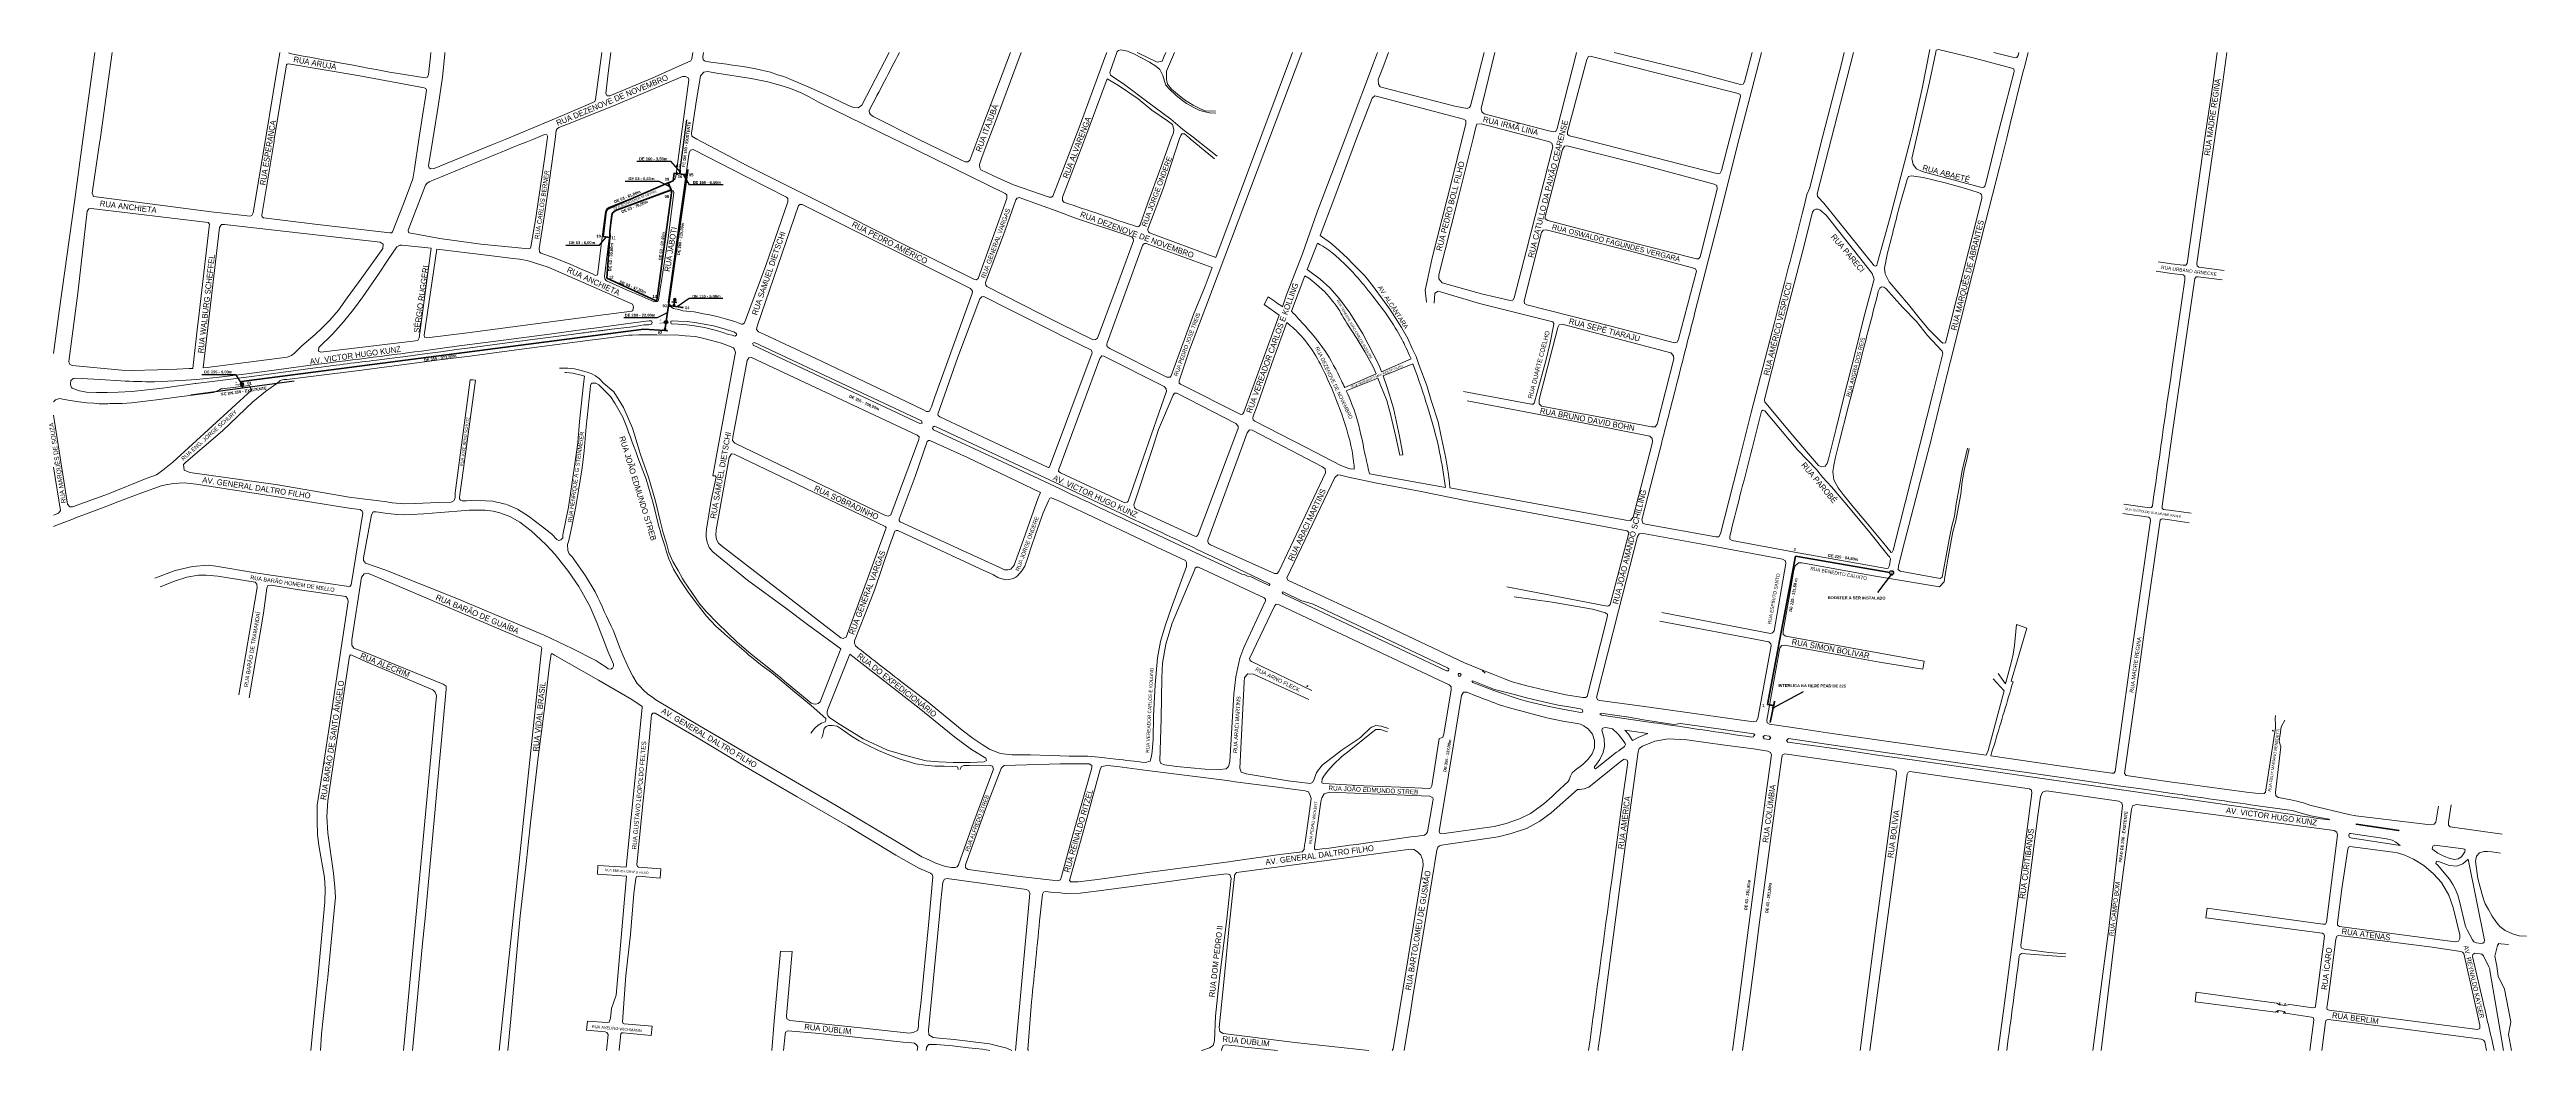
# Model space of a CAD drawing. Header units: millimetres. Extents: x 489444 to 491600, y 6716971 to 6717843.
import ezdxf
from ezdxf.enums import TextEntityAlignment as Align

# ---------------------------------------------------------------- set-up
doc = ezdxf.new("R2010")
doc.units = ezdxf.units.MM
doc.header["$MEASUREMENT"] = 0
doc.layers.get('0').update_dxf_attribs({"linetype": 'CONTINUOUS'})
for name, color, linetype in [('JUNCTIONS', 7, 'CONTINUOUS'), ('LINKS', 7, 'CONTINUOUS'), ('R-FC-DN-150', 4, 'DUTO_FC'), ('R-FC-DN-350', 122, 'DUTO_FC'), ('R-REGISTROS-TXT', 7, 'CONTINUOUS'), ('Texto', 7, 'CONTINUOUS'), ('Trecho', 7, 'CONTINUOUS')]:
    doc.layers.add(name, color=color, linetype=linetype)
for name, color, linetype, lineweight in [('R-PEAD-DE-110', 3, 'CONTINUOUS', 53), ('R-PEAD-DE-160', 4, 'CONTINUOUS', 53), ('R-PEAD-DE-225', 5, 'CONTINUOUS', 53), ('R-PEAD-DE-280', 21, 'CONTINUOUS', 53), ('R-PEAD-DE-355', 122, 'CONTINUOUS', 53), ('R-PEAD-DE-63', 1, 'CONTINUOUS', 53), ('VIARIO-NOME RUAS', 7, 'CONTINUOUS', 5), ('VIARIO-PONTE', 7, 'CONTINUOUS', 5), ('VIARIO-VIA-PAV-CMFIO', 7, 'CONTINUOUS', 5), ('VIARIO-VIA-SEM-CALÇ', 7, 'CONTINUOUS', 5)]:
    doc.layers.add(name, color=color, linetype=linetype, lineweight=lineweight)
doc.styles.add('Trecho', font='Arial Bold.ttf', dxfattribs={"height": 7})
doc.linetypes.add('DUTO_FC', pattern='A,35,-3.08,["FC",Standard,S=2.54,R=0,X=-1,Y=-1.27],-6.35', length=44.43)

# ---------------------------------------------------------------- blocks, each defined once
blk = doc.blocks.new('TE')
for p, q in [((0, 1.9), (0, -1.9)), ((0, 0), (1.9, 0))]:
    blk.add_line(p, q)
for points in [[(0.4, 1.9), (-0.4, 1.9)], [(1.9, 0.4), (1.9, -0.4)], [(0.4, -1.9), (-0.4, -1.9)]]:
    blk.add_lwpolyline(points)
blk = doc.blocks.new('REDUÇAO')
blk.add_hatch(color=256).paths.add_polyline_path([(0, 0), (-0.9, 0.6), (-0.9, 0), (-0.9, -0.6)])
for points in [[(0, 0), (-0.9, 0.6), (-0.9, 0)], [(0, 0), (-0.9, -0.6), (-0.9, 0)]]:
    blk.add_lwpolyline(points)
blk = doc.blocks.new('TE-REDUÇÃO')
for name, p in [('TE', (0, 0)), ('REDUÇAO', (1.9, 0))]:
    blk.add_blockref(name, p)
blk = doc.blocks.new('CAP')
blk.add_lwpolyline([(0, -0.6), (0, 0.6)])
blk = doc.blocks.new('REGISTRO-SETOR')
h = blk.add_hatch(color=256)
h.paths.add_polyline_path([(0, 0), (1.1, 1.1, 0.414214), (-1.1, 1.1)])
h.paths.add_polyline_path([(1.1, -1.1), (0, 0), (-1.1, -1.1, 0.414214)])
for p, q in [((1.1, 1.1), (-1.1, -1.1)), ((-1.1, 1.1), (1.1, -1.1))]:
    blk.add_line(p, q)
blk.add_circle((0, 0), 1.5)
at = {"layer": 'R-REGISTROS-TXT', "color": 7}
for tag, p in [('COD', (3.4, 0.6)), ('TIPO', (3.4, -3.4)), ('DIAM', (3.4, -7.3)), ('OBS', (3.4, -11.4))]:
    blk.add_attdef(tag, p, '', height=1.5, dxfattribs=at)
blk = doc.blocks.new('HIDRANTE')
blk.add_hatch(color=256).paths.add_polyline_path([(-0.9, 2.3, 1), (0.9, 2.3, 1)])
for points in [[(-2.2, 0), (2.2, 0)], [(0, 0), (0, 1.4)]]:
    blk.add_lwpolyline(points)
blk.add_circle((0, 2.3), 0.934)

msp = doc.modelspace()

# ---------------------------------------------------------------- hatches: boundary and pattern name
h = msp.add_hatch(color=256)
h.paths.add_polyline_path([(491047.6, 6717385.9), (491047.3, 6717384.8, 0.453976), (491048, 6717385.4, 0.342155)])
h.paths.add_polyline_path([(491047.4, 6717385.4), (491047.5, 6717385.9, 0.472008), (491046.8, 6717385.4, 0.375538), (491047.3, 6717384.8), (491047.4, 6717385.3)])
for points in [[(491047.6, 6717385.9, 0.014726), (491047.5, 6717385.9), (491047.4, 6717385.4), (491047.4, 6717385.3)], [(490944.5, 6717270, 0.014726), (490944.4, 6717270), (490944.3, 6717269.4), (490944.4, 6717269.4)]]:
    msp.add_hatch(color=256).paths.add_polyline_path(points)
h = msp.add_hatch(color=256)
h.paths.add_polyline_path([(490944.5, 6717270), (490944.2, 6717268.8, 0.453976), (490944.9, 6717269.4, 0.342155)])
h.paths.add_polyline_path([(490944.3, 6717269.4), (490944.4, 6717270, 0.472008), (490943.7, 6717269.4, 0.375538), (490944.2, 6717268.8), (490944.4, 6717269.4)])

# ---------------------------------------------------------------- linework, layer by layer
for p, q in [((491035.4, 6717369.8), (491047.4, 6717385.4)), ((490944.4, 6717269.4), (490970.7, 6717283.7))]:
    msp.add_line(p, q)
for centre, radius in [((491047.4, 6717387.1), 1.71), ((491047.4, 6717385.4), 0.605), ((490944.3, 6717269.4), 0.605)]:
    msp.add_circle(centre, radius)
at = {"layer": 'JUNCTIONS'}
for points in [[(489955.4, 6717745.3), (489984.7, 6717745.3), (489992.9, 6717736.1)], [(490030.5, 6717724.8), (490001.2, 6717724.8), (489995.9, 6717733.9)], [(489945.2, 6717728.1), (489974.5, 6717728.1), (489983.9, 6717723.4)], [(489893.6, 6717672.4), (489922.9, 6717672.4), (489929, 6717679.4)], [(490030.3, 6717625.7), (490000.9, 6717625.7), (489990.6, 6717618.6)], [(489944, 6717609.2), (489973.3, 6717609.2), (489982, 6717613.6)], [(489576.9, 6717559.8), (489606.2, 6717559.8), (489611.7, 6717551.2)]]:
    msp.add_lwpolyline(points, dxfattribs=at)
at = {"layer": 'LINKS'}
msp.add_line((490691, 6717301.8), (490693.6, 6717299.5), dxfattribs=at)
at = {"layer": 'R-FC-DN-150'}
msp.add_line((489993.1, 6717737.8), (489999, 6717781.5), dxfattribs=at)
at = {"layer": 'R-FC-DN-350'}
msp.add_lwpolyline([(489567.3, 6717541.9), (489657.3, 6717554.1)], dxfattribs=at)
at = {"layer": 'R-PEAD-DE-110'}
msp.add_line((489995.4, 6717618.6), (489995.2, 6717617.3), dxfattribs=at)
for points in [[(489982.9, 6717619.8), (489995.3, 6717617.9)], [(489987.5, 6717619.1), (489988.1, 6717622.6)]]:
    msp.add_lwpolyline(points, dxfattribs=at)
at = {"layer": 'R-PEAD-DE-160'}
for p, q in [((489992.7, 6717734.3), (489993.1, 6717737.8)), ((489999.1, 6717733.4), (489992.7, 6717734.3))]:
    msp.add_line(p, q, dxfattribs=at)
at = {"layer": 'R-PEAD-DE-225'}
for p, q in [((490963.8, 6717401.5), (490939.4, 6717272.3)), ((491045.7, 6717387.4), (490963.8, 6717401.5)), ((490942.8, 6717271.7), (490939.4, 6717272.3)), ((490941.8, 6717256.6), (490945.4, 6717274.8)), ((490944.9, 6717274.9), (490946, 6717274.7))]:
    msp.add_line(p, q, dxfattribs=at)
at = {"layer": 'R-PEAD-DE-280'}
for p, q in [((489982.9, 6717619.8), (489999.1, 6717733.4)), ((489999, 6717737.8), (490000.3, 6717737.6))]:
    msp.add_line(p, q, dxfattribs=at)
for points in [[(489999.1, 6717733.4), (489999.7, 6717737.7)], [(489982.9, 6717619.8), (489979.8, 6717598)]]:
    msp.add_lwpolyline(points, dxfattribs=at)
at = {"layer": 'R-PEAD-DE-355'}
msp.add_lwpolyline([(489611.2, 6717553.5), (489961.6, 6717599), (489979.8, 6717598)], dxfattribs=at)
at = {"layer": 'R-PEAD-DE-355', "flags": 128}
msp.add_lwpolyline([(489612.3, 6717548), (489611.2, 6717553.5)], dxfattribs=at)
at = {"layer": 'R-PEAD-DE-63'}
for p, q in [((489985.2, 6717720.4), (489982.6, 6717726.4)), ((489926.1, 6717679.8), (489932, 6717679)), ((489932, 6717679), (489929.2, 6717643.5))]:
    msp.add_line(p, q, dxfattribs=at)
for points in [[(489982.6, 6717726.4), (489987.1, 6717728.3), (489988, 6717735), (489992.7, 6717734.3)], [(489982.6, 6717726.4), (489930.9, 6717704.3), (489928.6, 6717701.7), (489926.1, 6717679.8)], [(489985.2, 6717720.4), (489936.8, 6717702.4), (489934, 6717700.1), (489933.3, 6717696.4), (489931.8, 6717684.3), (489932, 6717679)], [(489985.2, 6717720.4), (489985.7, 6717717.8), (489972.8, 6717624.1)], [(489972.8, 6717624.1), (489971.7, 6717624.2), (489929.2, 6717643.5)]]:
    msp.add_lwpolyline(points, dxfattribs=at)
at = {"layer": 'VIARIO-PONTE'}
for points in [[(491384.7, 6717240), (491385.2, 6717244.7)], [(491385.2, 6717244.7), (491385.4, 6717246.3)], [(491383.6, 6717003.9), (491383.9, 6717005.8)], [(491383.9, 6717005.8), (491388.9, 6717005.1)], [(491385.2, 6717012.9), (491385, 6717010.9)], [(491385, 6717010.9), (491386.5, 6717010.7)], [(491386.5, 6717010.7), (491387.9, 6717010.5)], [(491387.9, 6717010.5), (491389.6, 6717010.2)], [(491388.9, 6717005.1), (491388.6, 6717003)], [(491389.6, 6717010.2), (491389.8, 6717012.2)]]:
    msp.add_lwpolyline(points, dxfattribs=at)
at = {"layer": 'VIARIO-VIA-PAV-CMFIO'}
msp.add_line((491074.6, 6717303), (491075.6, 6717310.1), dxfattribs=at)
for points in [[(489483.7, 6717840.1), (489473.3, 6717764.1)], [(489498.8, 6717840.1), (489488.2, 6717764)], [(489632.2, 6717764.2), (489639, 6717805), (489644.6, 6717840.1)], [(489788.4, 6717840.1), (489788.3, 6717838.7)], [(489840.9, 6717764.4), (489890.8, 6717785.2), (489917.1, 6717796.4), (489918.9, 6717797.5), (489919.4, 6717799.2), (489925, 6717840.1)], [(489932.9, 6717840.1), (489930.7, 6717824.4), (489928.3, 6717804.2), (489929.7, 6717802.4), (489931.8, 6717802.4), (489968.7, 6717817.7), (490000.4, 6717831.8), (490002.4, 6717832.8), (490003.3, 6717834.6), (490004.2, 6717840.1)], [(490252.2, 6717764.8), (490256.6, 6717776.6), (490280.7, 6717840.1)], [(490289.8, 6717840.1), (490267.5, 6717779.9), (490261.7, 6717764.8)], [(490364.3, 6717840.1), (490362.7, 6717835.7)], [(490373.4, 6717840.9), (490366.9, 6717822.6), (490367.6, 6717820.3)], [(490571.8, 6717765.1), (490575.2, 6717774.3), (490596.4, 6717830.6), (490600, 6717840.1)], [(490609.5, 6717840.1), (490604.5, 6717826.7)], [(490684.3, 6717806.9), (490690.9, 6717832.1), (490692.9, 6717840.1)], [(490702.2, 6717840.1), (490696.8, 6717818.5), (490690.2, 6717791.4)], [(490755.1, 6717771.2), (490756.2, 6717773.9), (490772.5, 6717837.4), (490773.2, 6717840.1)], [(490805.8, 6717840.1), (490873.7, 6717823.4), (490916, 6717812.3)], [(490934.2, 6717840.1), (490929.6, 6717821.9), (490914.7, 6717765.2)], [(490916, 6717812.3), (490918.3, 6717812.5), (490919.3, 6717814.6), (490925.9, 6717840.1)], [(490986.9, 6717765.3), (490987.5, 6717767.5), (491003.8, 6717830.1), (491006.2, 6717840.1)], [(491014.3, 6717840.1), (491005.5, 6717806.1), (490995, 6717765.3)], [(491153.9, 6717823.6), (491153.7, 6717825.7), (491151.9, 6717826.4), (491119.5, 6717835.1), (491088.2, 6717842.6), (491086.3, 6717842.1)], [(491136.2, 6717840.1), (491154.8, 6717835.4), (491156.4, 6717835.6)], [(491156.4, 6717835.6), (491157.4, 6717837.3), (491158.1, 6717840.1)], [(491166.2, 6717840.1), (491162.6, 6717826.3)], [(491330.7, 6717840.1), (491327.1, 6717814), (491323.9, 6717792.6)], [(491328.6, 6717765.6), (491335.6, 6717814.4), (491339.1, 6717840.1)], [(489650.5, 6717829.2), (489639.9, 6717764.2)], [(489651, 6717829.8), (489650.5, 6717829.2)], [(489652.1, 6717830.2), (489651, 6717829.8)], [(489714.3, 6717819.8), (489652.1, 6717830.2)], [(489770.4, 6717809.3), (489714.3, 6717819.8)], [(489786.2, 6717818.4), (489782.7, 6717795)], [(489788.3, 6717838.7), (489786.2, 6717818.4)], [(489993.8, 6717764.6), (489994.4, 6717768.8), (490000.7, 6717816.3), (490000.1, 6717818.1), (489997.8, 6717819.2), (489995.1, 6717819.1), (489938.7, 6717795), (489898.9, 6717779), (489887.5, 6717774.7), (489886.1, 6717773.5)], [(490179.2, 6717764.7), (490113.4, 6717796.9), (490105.3, 6717801.5), (490098.9, 6717804.7), (490089.1, 6717808.8), (490079.8, 6717811.5), (490069.5, 6717814.6), (490056.4, 6717817.2), (490055, 6717817.5), (490025.1, 6717822.1), (490016.9, 6717823.5), (490013.7, 6717822.8), (490013.7, 6717822.8), (490010.9, 6717819.8), (490006.8, 6717794.9)], [(490336.6, 6717764.9), (490341.2, 6717777), (490362.7, 6717835.7)], [(490604.5, 6717826.7), (490600.6, 6717816.5), (490600.8, 6717812.4)], [(490785.1, 6717836.8), (490783.5, 6717836.4), (490782.2, 6717833.9), (490765.2, 6717770.9), (490765.2, 6717768.6)], [(490913.9, 6717804.3), (490785.1, 6717836.8)], [(491139, 6717765.5), (491153.9, 6717823.6)], [(491162.6, 6717826.3), (491162, 6717823.7), (491150.7, 6717778), (491147.6, 6717765.5)], [(489769, 6717784.9), (489771.5, 6717801.2)], [(489771.8, 6717808.8), (489770.4, 6717809.3)], [(489771.5, 6717801.2), (489772.3, 6717807.2)], [(489772.3, 6717807.2), (489771.8, 6717808.8)], [(490345.2, 6717764.9), (490364.6, 6717817.1)], [(490364.6, 6717817.1), (490374.7, 6717811.2), (490391.7, 6717799.7), (490403.5, 6717789.9), (490417.3, 6717780.4), (490421.5, 6717777.3), (490422.8, 6717773.1), (490422.5, 6717770.2)], [(490581.8, 6717765.1), (490595.3, 6717800.2), (490597.7, 6717802.2)], [(490597.7, 6717802.2), (490601.2, 6717801.3), (490644.2, 6717790.1), (490674.8, 6717782), (490676.7, 6717780.7), (490676.8, 6717777.7)], [(490600.8, 6717812.4), (490602.4, 6717810.1), (490604.2, 6717809.5), (490667.3, 6717793.2), (490677.9, 6717791.2), (490680.1, 6717792), (490680.9, 6717793.7), (490684.3, 6717806.9)], [(490906.5, 6717765.3), (490915.9, 6717801.6), (490915.5, 6717803.5), (490913.9, 6717804.3)], [(489765.8, 6717764.3), (489769, 6717784.9)], [(489782.7, 6717795), (489777.9, 6717764.4)], [(490006.8, 6717794.9), (490006.2, 6717791.1), (490003.1, 6717769.7), (490003.2, 6717767.2), (490004.6, 6717766.3), (490007.7, 6717764.5)], [(490157.8, 6717789.9), (490157.7, 6717789.7), (490157.7, 6717788.9)], [(490157.7, 6717788.9), (490157.8, 6717787.6), (490158.7, 6717785.9), (490161, 6717784.4), (490200.2, 6717764.7)], [(490676.8, 6717777.7), (490673.7, 6717765.1)], [(490685.5, 6717775), (490683.1, 6717765.2)], [(490689.6, 6717778), (490686.5, 6717777.5), (490685.5, 6717775)], [(490738.8, 6717765.2), (490690.1, 6717778)], [(490690.2, 6717791.4), (490690.7, 6717788.5), (490692.9, 6717786.6), (490746.8, 6717772.5)], [(491323.9, 6717792.6), (491320, 6717765.6)], [(489473.3, 6717764.1), (489466.3, 6717712), (489452.7, 6717614.7), (489447.7, 6717578)], [(489488.2, 6717764), (489488.1, 6717763), (489481.5, 6717717.5), (489482.6, 6717714.7), (489484.8, 6717714.3), (489585, 6717701.3), (489618.8, 6717697.6), (489620.4, 6717698), (489621.6, 6717700.4)], [(489621.6, 6717700.4), (489632.2, 6717764.2)], [(489639.8, 6717762.9), (489629.1, 6717698.3)], [(489639.9, 6717764.2), (489639.8, 6717762.9)], [(489762, 6717738.6), (489765.8, 6717764.3)], [(489777.9, 6717764.4), (489774.2, 6717741.4)], [(489778.9, 6717738.9), (489829.2, 6717759.6)], [(489829.2, 6717759.6), (489840.9, 6717764.4)], [(489875.1, 6717768.5), (489864.8, 6717764.4)], [(489868.1, 6717700.2), (489875.2, 6717749.1), (489877.4, 6717764.4)], [(489884.2, 6717764.4), (489879.3, 6717728.8), (489874.9, 6717698.8)], [(489877.2, 6717768.2), (489875.1, 6717768.5)], [(489877.5, 6717767.2), (489877.2, 6717768.2)], [(489877.4, 6717764.4), (489877.6, 6717765.9)], [(489877.6, 6717765.9), (489877.5, 6717767.2)], [(489886.1, 6717773.5), (489885.2, 6717772.1), (489884.2, 6717764.4)], [(490001, 6717753), (489992.2, 6717691.7), (489982.8, 6717622.4), (489984.9, 6717618.6), (489987.3, 6717617.1), (489991.8, 6717616.2), (489995.4, 6717615.2), (490005.2, 6717614.1), (490013.4, 6717612.5), (490018.7, 6717611.6), (490025.4, 6717610.1), (490033.4, 6717607.9), (490040.7, 6717605.7), (490046.4, 6717603.6), (490047.7, 6717603.6), (490049, 6717604.5), (490067.6, 6717654.5), (490086.7, 6717710), (490086.7, 6717713), (490085.6, 6717714.2), (490051.3, 6717731.4), (490004.4, 6717755.6), (490002.1, 6717755.1), (490001, 6717753)], [(489989.4, 6717732), (489993.8, 6717764.6)], [(490007.7, 6717764.5), (490051, 6717741.7), (490113.1, 6717710.5), (490190, 6717671.7), (490190.1, 6717671.7), (490249.3, 6717642.4), (490251, 6717642), (490251.1, 6717642), (490252.5, 6717643.1)], [(490275.8, 6717717.2), (490184.2, 6717762.3), (490179.2, 6717764.7)], [(490200.2, 6717764.7), (490237.4, 6717746.6), (490241.2, 6717744.7), (490243.4, 6717744.8), (490245.3, 6717746.4)], [(490245.3, 6717746.4), (490252.2, 6717764.8)], [(490261.7, 6717764.8), (490255.9, 6717749.4), (490253.7, 6717742.4)], [(490323.5, 6717730.5), (490336.6, 6717764.9)], [(490427.7, 6717765), (490413.6, 6717722.3), (490400.1, 6717686.3), (490400.2, 6717685), (490400.8, 6717683.8), (490401.6, 6717683), (490459.4, 6717661.4)], [(490422.5, 6717770.2), (490420.4, 6717765)], [(490428.7, 6717767.7), (490427.7, 6717765)], [(490517.2, 6717618.7), (490520.9, 6717628.9), (490534.6, 6717664.7), (490547.3, 6717700.3), (490571.8, 6717765.1)], [(490562.1, 6717712.1), (490581.8, 6717765.1)], [(490673.7, 6717765.1), (490665, 6717729.8), (490647.5, 6717661.1), (490643.3, 6717640.9)], [(490683.1, 6717765.2), (490669.5, 6717710.7), (490653.3, 6717646.3), (490653.4, 6717642.9), (490656.1, 6717639.6)], [(490690.4, 6717630), (490715.5, 6717624), (490717.6, 6717624.3), (490718.9, 6717626.3), (490729.6, 6717667.9), (490752.6, 6717757.8), (490751.8, 6717761.2)], [(490751.8, 6717761.2), (490749.7, 6717762.3), (490738.8, 6717765.2)], [(490746.8, 6717772.5), (490752.7, 6717771), (490755.1, 6717771.2)], [(490765.2, 6717768.6), (490767, 6717767.4), (490775.4, 6717765.3)], [(490775.4, 6717765.3), (490896.3, 6717734.4), (490898.2, 6717735.1), (490899.4, 6717737.3), (490906.5, 6717765.3)], [(490995, 6717765.3), (490982.6, 6717717.1), (490982.9, 6717715), (490983.5, 6717714.1)], [(491126.3, 6717722.6), (491127.6, 6717722.9), (491128.5, 6717723.7), (491129.2, 6717725.4), (491129.8, 6717727.5), (491134.2, 6717746.4), (491139, 6717765.5)], [(491320, 6717765.6), (491316.2, 6717738.6), (491304.7, 6717656.2), (491303.5, 6717654.9), (491301.2, 6717654.8), (491291.1, 6717656.1)], [(491336.7, 6717650.2), (491314.7, 6717653.1), (491313.3, 6717654.2), (491313.1, 6717656.2), (491320.6, 6717709.2), (491327.6, 6717758), (491328.6, 6717765.6)], [(489760.4, 6717729.9), (489761.7, 6717737.1)], [(489761.7, 6717737.1), (489762, 6717738.6)], [(489774.2, 6717741.4), (489774.8, 6717739.6)], [(489774.8, 6717739.6), (489776.1, 6717738.6)], [(489776.1, 6717738.6), (489778.9, 6717738.9)], [(489926.4, 6717688.3), (489928.1, 6717701.6), (489929, 6717703.5), (489931.4, 6717705.3), (489959.7, 6717716.6), (489987.1, 6717728.7), (489988.6, 6717729.8), (489989.4, 6717732)], [(490253.7, 6717742.4), (490253.8, 6717739.7), (490254.9, 6717737.9), (490269.5, 6717730.9), (490283.1, 6717724.9), (490306.7, 6717716.8), (490314.3, 6717714.2), (490316.4, 6717714), (490317.5, 6717714.9), (490323.5, 6717730.5)], [(491124.6, 6717717.2), (491122.7, 6717718.1), (491111.7, 6717721.7), (491093.9, 6717726.6), (491074.7, 6717731.3), (491064.7, 6717732.6)], [(491069, 6717738.8), (491073.9, 6717736.5), (491124.8, 6717722.7), (491126.3, 6717722.6)], [(489752.9, 6717709.6), (489758.4, 6717724.6)], [(489771.4, 6717724.5), (489756.3, 6717685.2)], [(489758.4, 6717724.6), (489760.4, 6717729.9)], [(489772.5, 6717726.1), (489771.4, 6717724.5)], [(489774.6, 6717727.4), (489772.5, 6717726.1)], [(489985.3, 6717719.9), (489960, 6717710.7), (489936.6, 6717702), (489934.5, 6717700.2), (489933.8, 6717697.7), (489932.4, 6717687.1)], [(489954.7, 6717629.9), (489970.5, 6717623), (489973.6, 6717623.1), (489974.3, 6717624.8), (489982.6, 6717678.3), (489987.5, 6717718), (489987, 6717719.5), (489985.3, 6717719.9)], [(490252.5, 6717643.1), (490277.4, 6717713)], [(490285.3, 6717711.8), (490274.4, 6717681.3), (490258.8, 6717639.9)], [(490277.4, 6717713), (490277.4, 6717716.1), (490275.8, 6717717.2)], [(490323.5, 6717700.9), (490288.2, 6717713.8), (490286.4, 6717713.3), (490285.3, 6717711.8)], [(490550.2, 6717680.6), (490562.1, 6717712.1)], [(491092.1, 6717586.8), (491094.4, 6717587.3), (491114.6, 6717667.9), (491125.9, 6717713), (491126, 6717714.8), (491125.5, 6717716.2), (491124.6, 6717717.2)], [(489565.8, 6717564.8), (489555, 6717564.4), (489544.8, 6717564.1), (489538.2, 6717563.7), (489515.9, 6717563.1), (489507.1, 6717563.3), (489464.1, 6717567.5), (489461.8, 6717568.6), (489461.1, 6717570.9), (489468.8, 6717630.5), (489477.1, 6717701.8), (489478.6, 6717704), (489480.6, 6717704.3), (489582.2, 6717692.1)], [(489582.2, 6717692.1), (489583.6, 6717690.5)], [(489583.6, 6717690.5), (489583.3, 6717688.1)], [(489592.2, 6717687.6), (489593.9, 6717690.2)], [(489593.9, 6717690.2), (489596.5, 6717690.4)], [(489596.5, 6717690.4), (489731.9, 6717674.9)], [(489629.1, 6717698.3), (489629.4, 6717696.8)], [(489629.4, 6717696.8), (489630.6, 6717696)], [(489630.6, 6717696), (489675.2, 6717690.5)], [(489675.2, 6717690.5), (489740.4, 6717683.1)], [(489742.8, 6717684), (489752.9, 6717709.6)], [(489863.2, 6717670.9), (489867.7, 6717697.7)], [(489867.7, 6717697.7), (489868.1, 6717700.2)], [(489874.9, 6717698.8), (489870.5, 6717669.3)], [(490066.6, 6717594.5), (490061.3, 6717596.9), (490059.6, 6717598.9), (490060.1, 6717601.7), (490096, 6717706.7)], [(490096, 6717706.7), (490097.2, 6717707.6), (490099.4, 6717707.6), (490245.9, 6717634.5), (490247.6, 6717632.3), (490247.3, 6717630.3), (490214.8, 6717540.2)], [(490386.2, 6717679.4), (490336.3, 6717696.2), (490323.5, 6717700.9)], [(490978.1, 6717699.7), (490969.7, 6717666.5), (490955.1, 6717609.8), (490939.5, 6717548.4), (490936.8, 6717537.5)], [(489583.3, 6717688.1), (489573.6, 6717605.5)], [(489578, 6717565.6), (489592.2, 6717687.6)], [(489734.2, 6717669.5), (489716.1, 6717643.7)], [(489731.9, 6717674.9), (489734.7, 6717673)], [(489734.7, 6717673), (489734.2, 6717669.5)], [(489739, 6717659.8), (489746.6, 6717670.7)], [(489740.4, 6717683.1), (489741.9, 6717683)], [(489741.9, 6717683), (489742.8, 6717684)], [(489746.6, 6717670.7), (489749.2, 6717672.2)], [(489749.2, 6717672.2), (489750.8, 6717672.2)], [(489750.8, 6717672.2), (489776.3, 6717669.7)], [(489756.3, 6717685.2), (489756.6, 6717683.2)], [(489756.6, 6717683.2), (489757.4, 6717682.9)], [(489757.4, 6717682.9), (489783.9, 6717678.2)], [(489781.2, 6717668.9), (489826.9, 6717663.2)], [(489783.9, 6717678.2), (489819.6, 6717673)], [(489819.6, 6717673), (489861.3, 6717669)], [(489861.3, 6717669), (489862.6, 6717669.3)], [(489862.6, 6717669.3), (489863.2, 6717670.9)], [(489870.5, 6717669.3), (489870.7, 6717666.6)], [(489921.5, 6717648.5), (489924.9, 6717676.8)], [(489924.9, 6717676.8), (489926.4, 6717688.3)], [(489931.6, 6717680.8), (489927.3, 6717644.9)], [(489932.4, 6717687.1), (489931.6, 6717680.8)], [(490323.6, 6717604.1), (490352.6, 6717589.7), (490354.5, 6717590), (490356.3, 6717591.2), (490371.7, 6717632.6), (490387.6, 6717676), (490387.2, 6717678), (490386.2, 6717679.4)], [(490395.5, 6717671.9), (490364.6, 6717587.3)], [(490396.2, 6717673.1), (490395.5, 6717671.9)], [(490397.1, 6717673.8), (490396.2, 6717673.1)], [(490398.7, 6717673.8), (490397.1, 6717673.8)], [(490456.2, 6717652.8), (490398.7, 6717673.8)], [(490547.7, 6717674), (490538.9, 6717651.1)], [(490730.3, 6717634.3), (490727.5, 6717623.5), (490727.8, 6717621.6), (490729.9, 6717620.3), (490804.1, 6717601.5), (490858.5, 6717587.3), (490860.9, 6717587.8), (490861.9, 6717590.4), (490877.6, 6717649.6), (490876.8, 6717651.8), (490874.2, 6717652.6), (490818.1, 6717667.7), (490746.8, 6717685.7)], [(490746.8, 6717685.7), (490744.2, 6717685.4), (490742.7, 6717683.2), (490730.3, 6717634.3)], [(489716.9, 6717627.2), (489730.5, 6717646.9)], [(489730.5, 6717646.9), (489739, 6717659.8)], [(489826.9, 6717663.2), (489847.7, 6717660.7)], [(489847.7, 6717660.7), (489853.4, 6717660.2)], [(489853.4, 6717660.2), (489860, 6717658.8)], [(489860, 6717658.8), (489866.4, 6717657)], [(489866.4, 6717657), (489878.2, 6717653.1)], [(489870.7, 6717666.6), (489871.7, 6717665.2)], [(489871.7, 6717665.2), (489881.9, 6717661.7)], [(489878.2, 6717653.1), (489922.5, 6717633.6)], [(489881.9, 6717661.7), (489897.4, 6717655.7)], [(489897.4, 6717655.7), (489906.5, 6717651.6)], [(489906.5, 6717651.6), (489916.7, 6717647.4)], [(489916.7, 6717647.4), (489919.4, 6717645.9)], [(489919.4, 6717645.9), (489921.1, 6717646.5)], [(489921.1, 6717646.5), (489921.5, 6717648.5)], [(490536.8, 6717645.5), (490525.2, 6717614.7)], [(491277.6, 6717649.7), (491291.1, 6717647.7)], [(491291.1, 6717656.1), (491279.3, 6717657.7)], [(491291.1, 6717647.7), (491301.1, 6717646.3), (491302.7, 6717645.3), (491302.7, 6717642.2), (491292.2, 6717570.2), (491291.3, 6717564)], [(489703.4, 6717626.3), (489695.9, 6717615.8)], [(489716.1, 6717643.7), (489703.4, 6717626.3)], [(489708.9, 6717616.3), (489716.9, 6717627.2)], [(489922.5, 6717633.6), (489951.7, 6717620.8)], [(489927.3, 6717644.9), (489927.7, 6717642.3)], [(489927.7, 6717642.3), (489929, 6717641.2)], [(489929, 6717641.2), (489949.1, 6717632.3)], [(489949.1, 6717632.3), (489954.7, 6717629.9)], [(490323.6, 6717594.2), (490321.4, 6717595.3), (490279.8, 6717616.2), (490257.5, 6717627.6), (490255.5, 6717627.2), (490253.9, 6717625.6), (490234.6, 6717574.8), (490217.3, 6717525.1), (490217.5, 6717523.9), (490219.2, 6717522.8), (490266.2, 6717500.6), (490312.7, 6717479), (490313.7, 6717478.7), (490314.6, 6717479.4), (490323.7, 6717503.8)], [(490258.8, 6717639.9), (490259.1, 6717637.5), (490260.1, 6717636.3), (490306.1, 6717612.8), (490323.6, 6717604.1)], [(491291.3, 6717505.7), (491300.8, 6717571.7), (491311.2, 6717643.2), (491312.5, 6717644.7), (491314.3, 6717644.8), (491335, 6717642.1)], [(489573.4, 6717603.9), (489568.9, 6717564.9)], [(489573.5, 6717604.7), (489573.4, 6717603.9)], [(489573.6, 6717605.5), (489573.5, 6717604.7)], [(489688.1, 6717607), (489681.9, 6717600.6)], [(489695.9, 6717615.8), (489688.1, 6717607)], [(489690.7, 6717595), (489700.1, 6717605.4)], [(489700.1, 6717605.4), (489708.9, 6717616.3)], [(489919.7, 6717610.6), (489808.1, 6717595.8)], [(489943.9, 6717603.4), (489918.4, 6717600.1)], [(489951.1, 6717614.7), (489919.7, 6717610.6)], [(489952.2, 6717604.6), (489943.9, 6717603.4)], [(489951.9, 6717615.3), (489951.1, 6717614.7)], [(489951.7, 6717620.8), (489952.5, 6717618.5)], [(489952.5, 6717618.5), (489951.9, 6717615.3)], [(489951.9, 6717601.3), (489961.4, 6717602.8), (489965.8, 6717602.9), (489968.1, 6717603.4), (489968.6, 6717604.8), (489968.2, 6717606.3), (489966.2, 6717606.4), (489963.4, 6717606.2), (489952.2, 6717604.6)], [(490482.4, 6717525), (490483.6, 6717526.9), (490514.4, 6717611.2)], [(490521.2, 6717605), (490521.2, 6717605), (490509.8, 6717574.3), (490495.2, 6717532.5), (490491.7, 6717523.3)], [(490688.7, 6717621.6), (490752.6, 6717605.5), (490753.5, 6717604.1), (490753.2, 6717602.1)], [(490857.9, 6717573.2), (490857.7, 6717576), (490855.1, 6717578.5), (490760.8, 6717603.5), (490758.2, 6717603), (490757, 6717600.6)], [(489663.7, 6717584.3), (489657.5, 6717578.2)], [(489668, 6717588.2), (489663.7, 6717584.3)], [(489675.5, 6717594.5), (489668, 6717588.2)], [(489681.9, 6717600.6), (489675.5, 6717594.5)], [(489678.3, 6717580.1), (489678.6, 6717583.1)], [(489678.6, 6717583.1), (489690.7, 6717595)], [(489762.7, 6717589.1), (489680.4, 6717579.1)], [(489764.7, 6717589.4), (489762.7, 6717589.1)], [(489765.9, 6717591.6), (489764.7, 6717589.4)], [(489808.1, 6717595.8), (489772.7, 6717591.6)], [(489800.9, 6717584.5), (489773.9, 6717580.8)], [(489784.7, 6717579.5), (489798.4, 6717581.3)], [(489798.4, 6717581.3), (489810.3, 6717582.9)], [(489823.6, 6717587.6), (489800.9, 6717584.5)], [(489810.3, 6717582.9), (489842.6, 6717587.1)], [(489875.1, 6717594.2), (489823.6, 6717587.6)], [(489854.9, 6717581.6), (489833.5, 6717578.8)], [(489842.6, 6717587.1), (489905, 6717595.4)], [(489917.2, 6717589.9), (489854.9, 6717581.6)], [(489915.2, 6717599.6), (489875.1, 6717594.2)], [(489905, 6717595.4), (489918.1, 6717597.1)], [(489918.4, 6717600.1), (489915.2, 6717599.6)], [(489924.3, 6717590.8), (489917.2, 6717589.9)], [(489918.1, 6717597.1), (489933.6, 6717599)], [(489948.3, 6717593.8), (489924.3, 6717590.8)], [(489933.6, 6717599), (489951.9, 6717601.3)], [(489951.2, 6717593.9), (489948.3, 6717593.8)], [(489972.5, 6717594.3), (489965.4, 6717594.1), (489957.1, 6717594.1), (489951.2, 6717593.9)], [(490041.2, 6717578.7), (490040.5, 6717581.3), (490039.4, 6717583), (490035.9, 6717584.3), (490029.2, 6717586.8), (490020.3, 6717589.3), (490012.4, 6717591.3), (490006.3, 6717592.6), (489997.5, 6717593.3), (489988.9, 6717594.1), (489980.7, 6717593.9), (489972.8, 6717594.3), (489972.5, 6717594.3)], [(490040.4, 6717596.5), (490040.1, 6717596.8)], [(490041.1, 6717596.3), (490040.4, 6717596.5)], [(490183.8, 6717539), (490111.3, 6717573.7), (490066.6, 6717594.5)], [(490351.1, 6717580.7), (490323.6, 6717594.2)], [(490323.7, 6717503.8), (490333, 6717528.8), (490351.7, 6717578.6), (490351.5, 6717579.7), (490351.1, 6717580.7)], [(490364.6, 6717587.3), (490364.4, 6717586)], [(490364.4, 6717586), (490364.5, 6717584.6)], [(490364.5, 6717584.6), (490365.4, 6717583.5)], [(490365.4, 6717583.5), (490367, 6717582.4)], [(490367, 6717582.4), (490416.7, 6717557.2)], [(489568.9, 6717564.9), (489565.8, 6717564.8)], [(489581.4, 6717565.8), (489578, 6717565.6)], [(489651.1, 6717574.7), (489581.4, 6717565.8)], [(489618.3, 6717560.5), (489591.9, 6717557.2)], [(489678, 6717568.6), (489618.3, 6717560.5)], [(489620.2, 6717557.9), (489645.6, 6717561.3)], [(489645.6, 6717561.3), (489677.9, 6717565.7)], [(489654.8, 6717576.2), (489651.1, 6717574.7)], [(489657.5, 6717578.2), (489654.8, 6717576.2)], [(489680.4, 6717579.1), (489678.3, 6717580.1)], [(489713.7, 6717563.2), (489678.7, 6717558.9)], [(489783.6, 6717572.3), (489713.7, 6717563.2)], [(489728.8, 6717572.2), (489760.6, 6717576.3)], [(489760.6, 6717576.3), (489766.3, 6717577)], [(489766.3, 6717577), (489784.7, 6717579.5)], [(489807.6, 6717575.4), (489783.6, 6717572.3)], [(489818.7, 6717576.9), (489807.6, 6717575.4)], [(489833.5, 6717578.8), (489818.7, 6717576.9)], [(490025.7, 6717493.8), (490040.7, 6717575.8), (490041.2, 6717578.7)], [(490155.9, 6717444.4), (490040.7, 6717499.9), (490038.7, 6717502.3), (490038.9, 6717505.1), (490051.4, 6717571.9)], [(490051.4, 6717571.9), (490052.8, 6717574.2)], [(490052.8, 6717574.2), (490055.1, 6717574.4), (490199.3, 6717506.9), (490201.1, 6717505.4), (490200.8, 6717503)], [(490361.8, 6717575.6), (490360, 6717575.8), (490358.3, 6717573.5), (490323.7, 6717480.1)], [(490414.2, 6717549.1), (490361.8, 6717575.6)], [(490742.7, 6717532.2), (490806.4, 6717520.1), (490838.4, 6717514.2), (490841.5, 6717514), (490843.4, 6717516.5), (490857.9, 6717573.2)], [(491047, 6717404.7), (491048, 6717405.1), (491048.7, 6717406.7), (491065, 6717470.9), (491084.1, 6717546.5), (491092.1, 6717577.8), (491091.3, 6717580), (491091.3, 6717579.9)], [(489449.4, 6717537.7), (489447.7, 6717536)], [(489453, 6717538.8), (489449.4, 6717537.7)], [(489460.5, 6717537.2), (489453, 6717538.8)], [(489462.8, 6717554.3), (489462.4, 6717551.5)], [(489462.4, 6717551.5), (489462.8, 6717549.5)], [(489464.9, 6717556.2), (489462.8, 6717554.3)], [(489464.6, 6717547.4), (489470.5, 6717545.5)], [(489467.2, 6717556.6), (489464.9, 6717556.2)], [(489472.1, 6717556.2), (489467.2, 6717556.6)], [(489470.5, 6717545.5), (489476.5, 6717544.4)], [(489488.1, 6717555.3), (489472.1, 6717556.2)], [(489476.5, 6717544.4), (489485.1, 6717544)], [(489485.1, 6717544), (489494.4, 6717544)], [(489506.4, 6717554), (489488.1, 6717555.3)], [(489494.4, 6717544), (489503.9, 6717544.3)], [(489503.9, 6717544.3), (489516, 6717544.8)], [(489516, 6717544.8), (489529.2, 6717546.2)], [(489529.2, 6717546.2), (489542.7, 6717547.9)], [(489539.8, 6717537.9), (489530, 6717536.8)], [(489558.9, 6717554.4), (489535.5, 6717553.2)], [(489554.8, 6717539.9), (489539.8, 6717537.9)], [(489542.7, 6717547.9), (489571.1, 6717551.7)], [(489551.7, 6717483.3), (489620.1, 6717546)], [(489586.9, 6717544), (489554.8, 6717539.9)], [(489572.2, 6717555.4), (489558.9, 6717554.4)], [(489571.1, 6717551.7), (489571.7, 6717551.8)], [(489571.7, 6717551.8), (489590.4, 6717554.1)], [(489580.9, 6717556.1), (489572.2, 6717555.4)], [(489591.9, 6717557.2), (489580.9, 6717556.1)], [(489592.2, 6717546.4), (489586.9, 6717544)], [(489590.4, 6717554.1), (489620.2, 6717557.9)], [(489593.3, 6717547.1), (489592.2, 6717546.4)], [(489594.4, 6717547.3), (489593.3, 6717547.1)], [(489618.2, 6717550), (489594.4, 6717547.3)], [(489620.1, 6717546), (489618.2, 6717550)], [(489632.1, 6717544.9), (489621.3, 6717535.8)], [(489642.2, 6717551.9), (489632.1, 6717544.9)], [(489645, 6717554.3), (489642.2, 6717551.9)], [(489648.1, 6717555.2), (489645, 6717554.3)], [(489650.7, 6717555.2), (489648.1, 6717555.2)], [(489678.7, 6717558.9), (489650.7, 6717555.2)], [(489810.2, 6717555.1), (489804.6, 6717511.3)], [(489804.6, 6717477.7), (489814.9, 6717554.6)], [(489812.7, 6717554.9), (489810.2, 6717555.1)], [(489814.9, 6717554.6), (489812.7, 6717554.9)], [(489908.6, 6717548.7), (489905.6, 6717518.6)], [(489909.3, 6717553.7), (489908.6, 6717548.7)], [(489909.7, 6717558.2), (489909.3, 6717553.7)], [(489912.9, 6717530.4), (489914.7, 6717546.5)], [(489914.7, 6717546.5), (489915.1, 6717550.1)], [(490214.8, 6717540.2), (490211.7, 6717531.4), (490210.8, 6717529.1), (490210.1, 6717527.8), (490209.1, 6717527.4), (490207.6, 6717527.5), (490204.8, 6717528.9), (490183.8, 6717539)], [(490416.7, 6717557.2), (490419.5, 6717557.2)], [(490419.5, 6717557.2), (490420.5, 6717558.4)], [(490478.6, 6717512.2), (490478.8, 6717514.7), (490476.7, 6717517), (490425.2, 6717543.3), (490423.4, 6717543.3), (490422, 6717541.6)], [(490428.4, 6717551.2), (490480.9, 6717524.9), (490482.4, 6717525)], [(490729.1, 6717534.7), (490674.7, 6717544.9)], [(490936.8, 6717537.5), (490937, 6717535.6), (490938.2, 6717534.5), (490959.8, 6717508.6), (490983.7, 6717480.5), (490986.3, 6717479.2), (490989.6, 6717479.8)], [(489447.7, 6717524.2), (489460, 6717446.9)], [(489469.8, 6717535.8), (489460.5, 6717537.2)], [(489476.7, 6717535.1), (489469.8, 6717535.8)], [(489482.8, 6717534.6), (489476.7, 6717535.1)], [(489487.6, 6717534.2), (489482.8, 6717534.6)], [(489493.1, 6717534.2), (489487.6, 6717534.2)], [(489515.7, 6717535.1), (489507.6, 6717534.5)], [(489523.2, 6717535.8), (489515.7, 6717535.1)], [(489530, 6717536.8), (489523.2, 6717535.8)], [(489621.3, 6717535.8), (489594.8, 6717510.7)], [(489905.6, 6717518.6), (489903.9, 6717500.2)], [(489911.4, 6717514), (489912.9, 6717530.4)], [(490491.7, 6717523.3), (490491.4, 6717521.7), (490491.8, 6717520.3), (490493.1, 6717518.9), (490537.9, 6717496.1), (490568, 6717480.5), (490575, 6717477.8), (490576.3, 6717477.5), (490579.8, 6717477.2)], [(490727.1, 6717527.3), (490781.2, 6717517), (490837.1, 6717506.1), (490839.1, 6717504), (490839.4, 6717501.2), (490838.6, 6717498.5), (490822.4, 6717435.3), (490820.1, 6717432.4), (490816.2, 6717432.8), (490735.2, 6717447.5), (490663, 6717461)], [(490678, 6717536.7), (490727.1, 6717527.3)], [(490733.9, 6717533.8), (490729.1, 6717534.7)], [(491046.4, 6717399.1), (491045.5, 6717400.8), (491044.4, 6717402), (491028.4, 6717422), (491008.5, 6717446.1), (490995.1, 6717461.8), (490987.6, 6717470.1), (490981.9, 6717476.9), (490965.7, 6717493.7), (490937.1, 6717528.1), (490935.3, 6717528.6), (490934.2, 6717527.6)], [(489594.8, 6717510.7), (489562.8, 6717483.4)], [(489804.6, 6717511.3), (489797.4, 6717456.7)], [(489903.9, 6717500.2), (489900.9, 6717477.8)], [(489909.5, 6717493.3), (489911.4, 6717514)], [(490200.8, 6717503), (490176.4, 6717437.6), (490174.2, 6717436.3), (490171.9, 6717436.8), (490155.9, 6717444.4)], [(490208.2, 6717501.2), (490197.5, 6717470.8), (490183.6, 6717433.7), (490183.8, 6717432.1), (490184.7, 6717431.3)], [(490306.7, 6717457), (490243.1, 6717487.3), (490210.5, 6717502.3), (490209.1, 6717502.2), (490208.2, 6717501.2)], [(490323.7, 6717463.5), (490216, 6717514), (490214.3, 6717514.6), (490213, 6717513.9), (490212.8, 6717512.6), (490213.7, 6717511.5)], [(490213.7, 6717511.5), (490273.6, 6717483.5), (490323.7, 6717460)], [(490449.6, 6717435.7), (490478.4, 6717512), (490478.6, 6717512.2)], [(490452.4, 6717415.5), (490452.3, 6717414.2), (490453, 6717412.6), (490454.7, 6717411.3), (490510.4, 6717386.5), (490512.6, 6717386.3), (490514.1, 6717388), (490554.6, 6717474.1), (490554.3, 6717477.5), (490552.1, 6717479.4), (490490.9, 6717511.2)], [(490488.7, 6717511.5), (490486.5, 6717509), (490481.9, 6717496.1), (490452.4, 6717415.5)], [(490490.9, 6717511.2), (490488.7, 6717511.5)], [(491291.3, 6717441.1), (491284.1, 6717442.2), (491282.8, 6717443.1), (491282.8, 6717445.1), (491291.3, 6717505.7)], [(489447.7, 6717479.1), (489453.7, 6717441.1)], [(489542.8, 6717476.3), (489537.3, 6717472.3)], [(489551.7, 6717483.3), (489542.8, 6717476.3)], [(489560.8, 6717481.3), (489562.8, 6717483.4)], [(489561.5, 6717476.5), (489560.8, 6717481.3)], [(489566.3, 6717474.2), (489561.5, 6717476.5)], [(489643.1, 6717463.7), (489566.3, 6717474.2)], [(489801, 6717452.9), (489804.6, 6717477.7)], [(489900.9, 6717477.8), (489895.9, 6717444.2)], [(489905, 6717460.4), (489907.9, 6717478.3)], [(489907.9, 6717478.3), (489909.5, 6717493.3)], [(490024.4, 6717470.3), (490023.5, 6717471.3), (490021.6, 6717471.3), (490025.7, 6717493.8)], [(490323.7, 6717480.1), (490322.5, 6717477.3), (490322.3, 6717475.3), (490323.7, 6717474.4)], [(490323.7, 6717474.4), (490324.2, 6717474.1), (490380.2, 6717448), (490382.2, 6717448.4), (490383.1, 6717449.4)], [(490592.9, 6717473.3), (490659, 6717461.3), (490659, 6717461.3), (490659, 6717461.3), (490659, 6717461.3), (490659, 6717461.3)], [(490996.3, 6717474.8), (490997.2, 6717467.8), (491001, 6717461), (491005.2, 6717455.2), (491013.9, 6717444.3), (491024.9, 6717431.3), (491039.5, 6717414), (491047, 6717404.7)], [(489495.7, 6717455.7), (489464.2, 6717444.3)], [(489528.5, 6717469), (489495.7, 6717455.7)], [(489537.3, 6717472.3), (489528.5, 6717469)], [(489704.9, 6717452.9), (489643.1, 6717463.7)], [(489737.8, 6717448.7), (489704.9, 6717452.9)], [(489797.2, 6717452.5), (489796.8, 6717450.9)], [(489797.4, 6717456.7), (489797.2, 6717452.5)], [(489801, 6717451.5), (489801, 6717452.9)], [(489801.8, 6717450.1), (489801, 6717451.5)], [(489902.2, 6717444.8), (489905, 6717460.4)], [(490104, 6717342.1), (490085.2, 6717356.2), (490051.7, 6717380.7), (490031.1, 6717397.3), (490021.4, 6717405.2), (490018.3, 6717409), (490016.6, 6717413.8), (490015.7, 6717417.9), (490015.6, 6717421.3), (490015.9, 6717424.9), (490020.2, 6717450.2), (490024.4, 6717470.3)], [(490316.4, 6717452.4), (490323.7, 6717449)], [(490381.2, 6717436.5), (490323.7, 6717463.5)], [(490604.5, 6717342.3), (490521.8, 6717380.7), (490521, 6717382.5), (490562.7, 6717469.9), (490565.5, 6717472.2), (490567.9, 6717472.1), (490574.6, 6717470.2), (490599.4, 6717465), (490638.1, 6717457.7), (490677.8, 6717449.7)], [(489453.7, 6717441.1), (489452.3, 6717439.2), (489451.4, 6717438.6), (489447.7, 6717437.3)], [(489462, 6717444.3), (489460, 6717446.9)], [(489464.2, 6717444.3), (489462, 6717444.3)], [(489716.8, 6717438.9), (489706.9, 6717376.5), (489705.7, 6717375.1), (489702.6, 6717375.3), (489638.8, 6717384.7), (489623.4, 6717387.1), (489589, 6717392.9), (489582.4, 6717393.6), (489568.6, 6717392.5), (489553.6, 6717388.9), (489535.8, 6717382.2)], [(489725.9, 6717440), (489724.5, 6717437.6), (489717.6, 6717399.9), (489717.4, 6717397.7), (489719.3, 6717395.5), (489736.2, 6717389.5), (489798.8, 6717364.5), (489846.2, 6717344.5), (489874.7, 6717332.7), (489899.2, 6717321.2)], [(489725.9, 6717440), (489728.6, 6717440.2)], [(489728.6, 6717440.2), (489738.3, 6717438.7)], [(489742.6, 6717447.9), (489737.8, 6717448.7)], [(489747, 6717437.9), (489738.3, 6717438.7)], [(489752.9, 6717447), (489742.6, 6717447.9)], [(489753.5, 6717437.6), (489747, 6717437.9)], [(489762.4, 6717447.2), (489752.9, 6717447)], [(489758.8, 6717437.7), (489753.5, 6717437.6)], [(489770.1, 6717438.3), (489758.8, 6717437.7)], [(489782.6, 6717448.1), (489762.4, 6717447.2)], [(489777.4, 6717438.9), (489770.1, 6717438.3)], [(489798.9, 6717440.6), (489777.4, 6717438.9)], [(489793.7, 6717448.4), (489782.6, 6717448.1)], [(489796, 6717449.7), (489793.7, 6717448.4)], [(489796.8, 6717450.9), (489796, 6717449.7)], [(489809.4, 6717441.4), (489798.9, 6717440.6)], [(489803.4, 6717449.6), (489801.8, 6717450.1)], [(489807.1, 6717449.7), (489803.4, 6717449.6)], [(489816.4, 6717450.1), (489807.1, 6717449.7)], [(489815, 6717441.6), (489809.4, 6717441.4)], [(489823.5, 6717441.6), (489815, 6717441.6)], [(489823.7, 6717449.7), (489816.4, 6717450.1)], [(489830.3, 6717440.7), (489823.5, 6717441.6)], [(489830, 6717449.4), (489823.7, 6717449.7)], [(489836.3, 6717439.2), (489830.3, 6717440.7)], [(489845, 6717436.1), (489836.3, 6717439.2)], [(489851.4, 6717442.4), (489842.9, 6717446.2)], [(489853.6, 6717431.2), (489845, 6717436.1)], [(489861.2, 6717436.4), (489851.4, 6717442.4)], [(489863.4, 6717423.4), (489853.6, 6717431.2)], [(489873.4, 6717427), (489861.2, 6717436.4)], [(489895.9, 6717444.2), (489891.1, 6717420)], [(489899, 6717428.8), (489902.2, 6717444.8)], [(490323.7, 6717449), (490357.3, 6717433.5), (490376.8, 6717424.2)], [(490380.1, 6717433.4), (490437.4, 6717406.3), (490441.9, 6717404.3)], [(490389.4, 6717442.7), (490440.9, 6717418.8), (490442.2, 6717418.7), (490443, 6717419.1), (490443.8, 6717420.3)], [(490443.8, 6717420.3), (490449.6, 6717435.7)], [(490677.8, 6717449.7), (490693.5, 6717446.8), (490817.3, 6717423.5), (490818.6, 6717422), (490818.2, 6717419.2), (490802.4, 6717359.4)], [(491248.5, 6717438.7), (491271.2, 6717435.3), (491272.3, 6717434.4), (491272.7, 6717432.5), (491264.4, 6717373.3), (491256.7, 6717320.5), (491254.1, 6717302.3)], [(491291.5, 6717204.8), (491251.6, 6717210.6), (491250.2, 6717212.2), (491250.4, 6717214.2), (491261.1, 6717290), (491268.1, 6717341.6), (491281.1, 6717432.8), (491281.9, 6717433.8), (491283.2, 6717434), (491291.3, 6717432.8)], [(491308, 6717439), (491291.3, 6717441.1)], [(491291.3, 6717432.8), (491306.2, 6717430.6)], [(489876.2, 6717411.5), (489863.4, 6717423.4)], [(489881.3, 6717420.6), (489873.4, 6717427)], [(489884.3, 6717402.9), (489876.2, 6717411.5)], [(489885.9, 6717416.1), (489881.3, 6717420.6)], [(489887.6, 6717415.2), (489885.9, 6717416.1)], [(489889.3, 6717415.7), (489887.6, 6717415.2)], [(489890.9, 6717417.5), (489889.3, 6717415.7)], [(489891.1, 6717420), (489890.9, 6717417.5)], [(489895.1, 6717411.5), (489896.3, 6717415.2)], [(489895.2, 6717406.5), (489895.1, 6717411.5)], [(489896.3, 6717415.2), (489899, 6717428.8)], [(490162.2, 6717372), (490175.4, 6717410.5)], [(490175.4, 6717410.5), (490179.9, 6717423.3), (490181, 6717423.7), (490182.4, 6717423.9)], [(490376.8, 6717424.2), (490407.8, 6717409.3), (490433, 6717397.7), (490433.8, 6717395.9), (490433.7, 6717392.5), (490420.8, 6717356.8)], [(490847.3, 6717352.4), (490941.9, 6717334.1), (490943.8, 6717334.7), (490945.1, 6717336.5), (490955.4, 6717395), (490955, 6717397.5), (490952.3, 6717399), (490887.2, 6717411.1), (490829.8, 6717421.6), (490827.8, 6717421), (490826.2, 6717418.7), (490809.7, 6717354)], [(490906.5, 6717419), (490906.6, 6717416.3), (490908.7, 6717415), (490962.9, 6717405), (491042.9, 6717390.6), (491044.5, 6717391)], [(489896, 6717388), (489884.3, 6717402.9)], [(489896.4, 6717403.6), (489895.2, 6717406.5)], [(489904.9, 6717375.2), (489896, 6717388)], [(489899, 6717400.8), (489896.4, 6717403.6)], [(489902.7, 6717396), (489899, 6717400.8)], [(489910.7, 6717384.3), (489902.7, 6717396)], [(490471.6, 6717222.8), (490474.9, 6717281.2), (490476.6, 6717296.5), (490480.2, 6717312.7), (490483.7, 6717322), (490502.4, 6717362.5), (490502.6, 6717364), (490501.3, 6717365.2), (490444.2, 6717391.8), (490442.4, 6717391.9), (490441.4, 6717390.9), (490440.8, 6717389.3)], [(490441.9, 6717404.3), (490481.9, 6717385.9), (490483.9, 6717385.4), (490486.9, 6717384.2), (490490.1, 6717383.4), (490495.8, 6717380.5), (490504.4, 6717376.5), (490505.7, 6717376), (490506.2, 6717376.7), (490506.2, 6717377.3), (490505.5, 6717377.8), (490470.8, 6717394.3), (490443.1, 6717407.4)], [(491075.6, 6717310.1), (490955.4, 6717331.7), (490953.1, 6717333.4), (490952.9, 6717336.3), (490960.1, 6717375.7), (490962.4, 6717389.2), (490963.5, 6717393.2), (490966.3, 6717395.6), (490969.2, 6717395.6), (491031.6, 6717384.3), (491089.1, 6717374.7)], [(491044.5, 6717391), (491045.4, 6717393.3), (491046.4, 6717399.1)], [(491089.5, 6717382), (491054.9, 6717388.3), (491053.1, 6717389.9)], [(489540.7, 6717374.8), (489552.9, 6717379.7), (489563.9, 6717383.3), (489573.8, 6717385), (489580.7, 6717384.9), (489590.8, 6717384), (489623.1, 6717378.7), (489624.8, 6717377.2), (489625, 6717374.3), (489609, 6717280.6)], [(489618.1, 6717278.2), (489630.5, 6717351.8), (489633.5, 6717373.5), (489634.4, 6717376), (489637.2, 6717376.2), (489659.9, 6717372.4), (489702.2, 6717366.5), (489703.7, 6717364.7), (489704.2, 6717362), (489690.3, 6717269.3), (489680.6, 6717206.8), (489677.1, 6717184.8), (489677.1, 6717171), (489677.4, 6717159.1), (489678.7, 6717149.7), (489683.6, 6717121.6), (489684.2, 6717111.9), (489684, 6717100.6), (489677.8, 6717033.5), (489672.9, 6716983.3), (489671.6, 6716971.1)], [(489719.9, 6717317.3), (489709.2, 6717321.4), (489707.4, 6717324.1), (489707.5, 6717328.6), (489715.8, 6717383.1), (489718.1, 6717386.2), (489721.9, 6717386.3), (489732.9, 6717381.8)], [(489732.9, 6717381.8), (489872, 6717322.4), (489872.6, 6717321.3), (489872.5, 6717319.9), (489835.7, 6716971.1)], [(489914.4, 6717357.9), (489904.9, 6717375.2)], [(489919.2, 6717370.4), (489910.7, 6717384.3)], [(489920.7, 6717343.7), (489914.4, 6717357.9)], [(489924.9, 6717332.4), (489920.7, 6717343.7)], [(490647.3, 6717201.4), (490653.7, 6717242.8), (490655.8, 6717243.4), (490656.8, 6717244), (490657.8, 6717246.4), (490664.1, 6717285.2), (490664.1, 6717287.6), (490662.4, 6717289.5), (490593.8, 6717321.6), (490513.7, 6717359.5), (490511.8, 6717359.6), (490510.3, 6717357.8), (490488.7, 6717312.5), (490489.1, 6717310.5), (490490.2, 6717309.9), (490513.8, 6717298.5), (490542.7, 6717284.5)], [(490799.9, 6717348), (490782.3, 6717279.4), (490781.1, 6717278.5), (490778.7, 6717278.4), (490763.9, 6717280.6), (490744.8, 6717285), (490730, 6717288.7), (490717.1, 6717292.1), (490710.6, 6717294.7), (490700.4, 6717298.6), (490688.3, 6717303.4), (490675.6, 6717308.7), (490604.5, 6717342.3)], [(490809.7, 6717354), (490790.5, 6717278.5), (490791.6, 6717276.5), (490793.4, 6717275.7), (490832.4, 6717270.6), (490927.3, 6717257.2), (490929.6, 6717257.5), (490931, 6717260), (490942.5, 6717323.4), (490942.3, 6717325.2), (490940.4, 6717326.8), (490845.7, 6717344.9)], [(489923.3, 6717308.2), (489928.8, 6717304.8), (489930.5, 6717303.5), (489932.9, 6717303.2), (489934.2, 6717303.9), (489935, 6717305.7), (489935.1, 6717307.5), (489930.2, 6717318.7), (489925.5, 6717330.9)], [(489925.5, 6717330.9), (489924.9, 6717332.4)], [(489940.7, 6717321.6), (489935, 6717336.4)], [(490104, 6717342.1), (490133, 6717320.9)], [(491135.7, 6717294.7), (491145.4, 6717284.2), (491131.5, 6717232.3), (491129.8, 6717228.1), (491042.6, 6717240.5), (490991.7, 6717247.8), (490969.1, 6717251.2), (490941.1, 6717255.2), (490939, 6717256.3), (490938.9, 6717258.8), (490950, 6717321.7), (490951.7, 6717323.7), (490954.3, 6717324), (491011.3, 6717313.9), (491036.8, 6717309.2), (491074.6, 6717303)], [(491153.1, 6717292.2), (491151.4, 6717292.7), (491156.8, 6717311.2), (491165.2, 6717338.9), (491156.1, 6717342), (491154.3, 6717323.8), (491153.1, 6717316.2), (491151.6, 6717309.9), (491146.6, 6717290.3), (491140, 6717299.2)], [(489692.7, 6717113.2), (489691.4, 6717125.5), (489686.4, 6717160.2), (489685.6, 6717174.9), (489686.4, 6717188.4), (489690.8, 6717218), (489705.3, 6717314.4), (489706.3, 6717315.7), (489707.4, 6717315.3)], [(489707.4, 6717315.3), (489719.4, 6717309.7)], [(489875.3, 6717271.2), (489879.2, 6717304.5)], [(489879.2, 6717304.5), (489880.7, 6717316.3)], [(489880.7, 6717316.3), (489882.1, 6717316.5)], [(489882.1, 6717316.5), (489883.7, 6717315.3)], [(489883.7, 6717315.3), (489921.9, 6717293.4)], [(489899.2, 6717321.2), (489919.7, 6717310.5)], [(489919.7, 6717310.5), (489923.3, 6717308.2)], [(489940.7, 6717321.6), (489943.5, 6717314.7)], [(489943.5, 6717314.7), (489948.6, 6717303)], [(489948.6, 6717303), (489951.8, 6717297)], [(490133, 6717320.9), (490114.9, 6717274.6)], [(490121.6, 6717268.2), (490140.7, 6717316.1)], [(490140.7, 6717316.1), (490201, 6717269.2)], [(489921.9, 6717293.4), (489950.9, 6717276.8)], [(489951.8, 6717297), (489955.7, 6717290.7)], [(489964.6, 6717281.5), (489969.2, 6717278.3)], [(490483.8, 6717291.7), (490480.1, 6717217)], [(490484.3, 6717295.8), (490483.8, 6717291.7)], [(490487.2, 6717299.1), (490484.3, 6717295.8)], [(490492.1, 6717298.8), (490487.2, 6717299.1)], [(490540.3, 6717276.7), (490492.1, 6717298.8)], [(490673.1, 6717280.1), (490659.4, 6717196.6)], [(490670.7, 6717299.2), (490670.3, 6717298.6)], [(490670.3, 6717298.6), (490670.5, 6717297.1)], [(490670.5, 6717297.1), (490672.2, 6717297)], [(490671.9, 6717299.4), (490670.7, 6717299.2)], [(490672.8, 6717298.5), (490671.9, 6717299.4)], [(490672.2, 6717297), (490672.8, 6717298.5)], [(490674.8, 6717283), (490673.1, 6717280.1)], [(490677.6, 6717283), (490674.8, 6717283)], [(490686.1, 6717279.6), (490677.6, 6717283)], [(490682.9, 6717293), (490682.2, 6717292.7)], [(490682.2, 6717292.7), (490682.9, 6717291.6)], [(490701.7, 6717285.5), (490682.9, 6717293)], [(490682.9, 6717291.6), (490703.5, 6717283.6)], [(490716.8, 6717281.6), (490701.7, 6717285.5)], [(490703.5, 6717283.6), (490722.5, 6717277.2)], [(490729.6, 6717278.2), (490716.8, 6717281.6)], [(489869.6, 6717226.5), (489875.3, 6717271.2)], [(489959.9, 6717269.7), (489946.2, 6717130.8)], [(489950.9, 6717276.8), (489959.9, 6717270.6)], [(489959.9, 6717270.6), (489959.9, 6717269.7)], [(489965.2, 6717231.1), (489968.1, 6717263.3)], [(489968.1, 6717263.3), (489969.3, 6717264.7)], [(489969.2, 6717278.3), (489971.9, 6717276.3)], [(489969.3, 6717264.7), (489971.2, 6717264.7)], [(489971.2, 6717264.7), (490010.2, 6717242.1)], [(489971.9, 6717276.3), (489973.5, 6717275.5)], [(489973.5, 6717275.5), (490009.8, 6717253.7)], [(490714.9, 6717269.3), (490707.1, 6717271.7)], [(490747.2, 6717260.7), (490714.9, 6717269.3)], [(490722.5, 6717277.2), (490730.4, 6717274.8)], [(490744.5, 6717274.6), (490729.6, 6717278.2)], [(490730.4, 6717274.8), (490747.9, 6717270.8)], [(490757.2, 6717271.8), (490744.5, 6717274.6)], [(490761.2, 6717257.9), (490747.2, 6717260.7)], [(490747.9, 6717270.8), (490762.5, 6717267.9)], [(490768.3, 6717269.9), (490757.2, 6717271.8)], [(490773.7, 6717255.8), (490761.2, 6717257.9)], [(490762.5, 6717267.9), (490770.6, 6717266.5)], [(490776.5, 6717268.5), (490768.3, 6717269.9)], [(490770.6, 6717266.5), (490776.6, 6717265.5)], [(490778, 6717268), (490776.5, 6717268.5)], [(490776.6, 6717265.5), (490778.5, 6717265.7)], [(490778.8, 6717266.6), (490778, 6717268)], [(490778.5, 6717265.7), (490778.8, 6717266.6)], [(490794.7, 6717264.7), (490793.5, 6717264.1)], [(490793.5, 6717264.1), (490794.8, 6717262.9)], [(490802.2, 6717263.6), (490794.7, 6717264.7)], [(490794.8, 6717262.9), (490840.3, 6717256.5)], [(490817, 6717261.5), (490802.2, 6717263.6)], [(490833.1, 6717258.8), (490817, 6717261.5)], [(490858, 6717255), (490833.1, 6717258.8)], [(491381.5, 6717262.7), (491381.2, 6717259.9)], [(491381.2, 6717259.9), (491381.4, 6717255.2)], [(491386.5, 6717252.8), (491389.5, 6717258.7)], [(490009.8, 6717253.7), (490074, 6717216.3)], [(490010.2, 6717242.1), (490049.2, 6717218.6)], [(490776.5, 6717255.2), (490773.7, 6717255.8)], [(490779.5, 6717253.7), (490776.5, 6717255.2)], [(490780.9, 6717252.7), (490779.5, 6717253.7)], [(490783.3, 6717251), (490780.9, 6717252.7)], [(490787, 6717246.5), (490783.3, 6717251)], [(490788.9, 6717240.9), (490787, 6717246.5)], [(490788.7, 6717234.5), (490788.9, 6717239.7)], [(490788.9, 6717239.7), (490788.9, 6717240.9)], [(490795.7, 6717251.7), (490795.1, 6717249.9)], [(490795.1, 6717249.9), (490797.3, 6717242.8)], [(490798.3, 6717252.2), (490795.7, 6717251.7)], [(490797.5, 6717235.9), (490796.5, 6717230.8)], [(490797.3, 6717242.8), (490797.5, 6717235.9)], [(490803.3, 6717251.5), (490798.3, 6717252.2)], [(490804.5, 6717251), (490803.3, 6717251.5)], [(490809.3, 6717246.5), (490804.5, 6717251)], [(490813.8, 6717241), (490809.3, 6717246.5)], [(490810.7, 6717232.7), (490814.9, 6717235.9)], [(490815.4, 6717238.3), (490813.8, 6717241)], [(490814.9, 6717235.9), (490815.6, 6717236.9)], [(490829.4, 6717247.9), (490815.3, 6717250)], [(490815.3, 6717250), (490818.4, 6717246.6)], [(490815.7, 6717237.5), (490815.4, 6717238.3)], [(490815.6, 6717236.9), (490815.7, 6717237.5)], [(490818.4, 6717246.6), (490821.3, 6717241.8)], [(490821.3, 6717241.8), (490821.9, 6717241)], [(490821.9, 6717241), (490826.8, 6717243.7)], [(490826.8, 6717243.7), (490835.1, 6717247.1)], [(490830.6, 6717236), (490827.8, 6717234)], [(490835.1, 6717247.1), (490829.4, 6717247.9)], [(490841.4, 6717240.3), (490830.6, 6717236)], [(490852.9, 6717242.5), (490841.4, 6717240.3)], [(490869.1, 6717241.7), (490852.9, 6717242.5)], [(490863.8, 6717255.8), (490858, 6717255)], [(490927.4, 6717246.9), (490863.8, 6717255.8)], [(490902.3, 6717236.9), (490869.1, 6717241.7)], [(490927.2, 6717233.7), (490902.3, 6717236.9)], [(490925.7, 6717243.9), (490927.1, 6717244.3)], [(490927.1, 6717244.3), (490927.6, 6717244.9)], [(490928.4, 6717246), (490927.4, 6717246.9)], [(490927.6, 6717244.9), (490928.4, 6717246)], [(490936, 6717244.4), (490935.4, 6717243.9)], [(490935.4, 6717243.9), (490935.5, 6717243.8)], [(490935.5, 6717243.8), (490935.8, 6717243.3)], [(490935.5, 6717243.8), (490935.5, 6717243.8)], [(490935.8, 6717243.3), (490936.4, 6717242.5)], [(490936.9, 6717245.3), (490936, 6717244.4)], [(490936.4, 6717242.5), (490940.8, 6717241.9)], [(490941.1, 6717244.8), (490936.9, 6717245.3)], [(490940.8, 6717241.9), (490942, 6717242.9)], [(490942.2, 6717243), (490941.1, 6717244.8)], [(490942, 6717242.9), (490942.2, 6717243)], [(490957.7, 6717242.6), (490955.9, 6717241.1)], [(490955.9, 6717241.1), (490956, 6717240.9)], [(490956, 6717240.9), (490957.2, 6717239.6)], [(490957.2, 6717239.6), (490999.4, 6717233.6)], [(490998.6, 6717236.6), (490957.7, 6717242.6)], [(491056.3, 6717228.5), (490998.6, 6717236.6)], [(491381.4, 6717251.9), (491372.9, 6717196.1)], [(491381.4, 6717255.2), (491381.4, 6717251.9)], [(491386.1, 6717235.5), (491384.7, 6717240)], [(491385.4, 6717246.3), (491386.5, 6717252.8)], [(489862.9, 6717169.4), (489869.6, 6717226.5)], [(489959.9, 6717180), (489965.2, 6717231.1)], [(490049.2, 6717218.6), (490094.8, 6717191.9)], [(490074, 6717216.3), (490128.9, 6717184.5)], [(490272.6, 6717216.7), (490258.7, 6717181.2)], [(490259.9, 6717200.5), (490265.7, 6717216.1)], [(490334.9, 6717158.9), (490351.4, 6717217.3)], [(490358.5, 6717215.8), (490343.5, 6717160.4)], [(490410.6, 6717223.3), (490411.5, 6717221)], [(490411.5, 6717221), (490414.5, 6717219.7)], [(490414.5, 6717219.7), (490424.9, 6717218.2)], [(490424.9, 6717218.2), (490449.9, 6717216)], [(490449.9, 6717216), (490462.7, 6717215.6)], [(490462.7, 6717215.6), (490468.4, 6717216.2)], [(490468.4, 6717216.2), (490470.4, 6717218.2)], [(490470.4, 6717218.2), (490471.6, 6717222.8)], [(490480.1, 6717217), (490481.2, 6717213.3)], [(490769.5, 6717212.8), (490772.1, 6717215.2)], [(490772.1, 6717215.2), (490778.6, 6717220)], [(490778.6, 6717220), (490783.4, 6717224.7)], [(490783.4, 6717224.7), (490786.7, 6717229.5)], [(490812.3, 6717223.3), (490783.9, 6717200.4)], [(490786.7, 6717229.5), (490788.7, 6717234.5)], [(490788.7, 6717217.1), (490788.6, 6717216.8)], [(490788.6, 6717216.8), (490789.6, 6717216.3)], [(490788.8, 6717218.2), (490788.7, 6717217.1)], [(490789.9, 6717219.6), (490788.8, 6717218.2)], [(490789.6, 6717216.3), (490790.9, 6717217.1)], [(490793.6, 6717224.5), (490789.9, 6717219.6)], [(490790.9, 6717217.1), (490808.1, 6717230.7)], [(490796.4, 6717230.4), (490793.6, 6717224.5)], [(490796.5, 6717230.8), (490796.4, 6717230.4)], [(490808.1, 6717230.7), (490809.9, 6717232.1)], [(490809.9, 6717232.1), (490810.7, 6717232.7)], [(490814.5, 6717224.7), (490812.3, 6717223.3)], [(490813.1, 6717189.7), (490817.7, 6717221.7)], [(490817.1, 6717223.9), (490814.5, 6717224.7)], [(490826.9, 6717231), (490816.2, 6717153.1)], [(490817.7, 6717221.7), (490817.1, 6717223.9)], [(490827.8, 6717234), (490826.9, 6717231)], [(490939.7, 6717231.6), (490927.2, 6717233.7)], [(490937.7, 6717191.2), (490942.8, 6717228.6)], [(490942.1, 6717230.6), (490939.7, 6717231.6)], [(490942.8, 6717228.6), (490942.1, 6717230.6)], [(490951.8, 6717226.5), (490948.1, 6717199.3)], [(490952.5, 6717228.6), (490951.8, 6717226.5)], [(490954.5, 6717229.4), (490952.5, 6717228.6)], [(490974.4, 6717226.6), (490954.5, 6717229.4)], [(491048.2, 6717216), (490974.4, 6717226.6)], [(490999.4, 6717233.6), (491035.1, 6717228.2)], [(491035.1, 6717228.2), (491058.9, 6717224.9)], [(491051.4, 6717214.7), (491048.2, 6717216)], [(491051.7, 6717212.1), (491051.4, 6717214.7)], [(491113.2, 6717220.4), (491056.3, 6717228.5)], [(491058.9, 6717224.9), (491069.3, 6717223.5)], [(491058.9, 6717224.9), (491058.9, 6717224.9)], [(491069.3, 6717223.5), (491176.3, 6717208.2)], [(491167.1, 6717212.8), (491113.2, 6717220.4)], [(491381.6, 6717195.9), (491386.1, 6717235.5)], [(490247, 6717165.4), (490259.9, 6717200.5)], [(490481.2, 6717213.3), (490485.6, 6717212)], [(490485.6, 6717212), (490522.2, 6717206)], [(490522.2, 6717206), (490541.4, 6717203.6)], [(490541.4, 6717203.6), (490543.5, 6717204.5)], [(490543.5, 6717204.5), (490544.5, 6717206.5)], [(490553.5, 6717194.5), (490551.5, 6717191)], [(490553.1, 6717203.5), (490588.2, 6717201.6)], [(490558.2, 6717196.1), (490553.5, 6717194.5)], [(490645.6, 6717192.6), (490558.2, 6717196.1)], [(490588.2, 6717201.6), (490620.1, 6717200.3)], [(490620.1, 6717200.3), (490645.2, 6717199.2)], [(490645.2, 6717199.2), (490646.4, 6717199.7)], [(490646.4, 6717199.7), (490647.3, 6717201.4)], [(490659.4, 6717196.6), (490653.7, 6717162.1)], [(490773.9, 6717198.4), (490751.1, 6717178.1)], [(490751.9, 6717192.2), (490755.3, 6717195.3)], [(490755.3, 6717195.3), (490765.8, 6717205.2)], [(490765.8, 6717205.2), (490766.9, 6717206.8)], [(490766.9, 6717206.8), (490767.9, 6717210)], [(490767.9, 6717210), (490769.5, 6717212.8)], [(490775.9, 6717198.4), (490773.9, 6717198.4)], [(490779.9, 6717198.8), (490775.9, 6717198.4)], [(490783.9, 6717200.4), (490779.9, 6717198.8)], [(490948.1, 6717199.3), (490936.8, 6717115)], [(491033.2, 6717073.2), (491051.7, 6717212.1)], [(491037, 6717036.4), (491060.9, 6717211.7)], [(491060.9, 6717211.7), (491061.7, 6717213.3)], [(491061.7, 6717213.3), (491063.3, 6717213.9)], [(491063.3, 6717213.9), (491167.3, 6717198.9)], [(491169.4, 6717195.1), (491146.1, 6717016.7)], [(491217.4, 6717205.5), (491167.1, 6717212.8)], [(491167.3, 6717198.9), (491169.1, 6717197.7)], [(491169.1, 6717197.7), (491169.4, 6717195.1)], [(491176.3, 6717208.2), (491176.3, 6717208.2)], [(491176.3, 6717208.2), (491227.1, 6717201)], [(491178.8, 6717196), (491176.9, 6717191.8)], [(491182.2, 6717197.1), (491178.8, 6717196)], [(491245.1, 6717188.1), (491182.2, 6717197.1)], [(491244.6, 6717201.6), (491217.4, 6717205.5)], [(491227.1, 6717201), (491253.4, 6717197.2)], [(491264.6, 6717198.8), (491244.6, 6717201.6)], [(491253.4, 6717197.2), (491291.6, 6717191.7)], [(491291.6, 6717194.9), (491264.6, 6717198.8)], [(491304.9, 6717202.9), (491291.5, 6717204.8)], [(491356.2, 6717195.9), (491304.9, 6717202.9)], [(491369.3, 6717194.5), (491356.2, 6717195.9)], [(491371.7, 6717194.7), (491369.3, 6717194.5)], [(491372.9, 6717196.1), (491371.7, 6717194.7)], [(491381.7, 6717192.8), (491381.6, 6717195.9)], [(491384.1, 6717191.4), (491381.7, 6717192.8)], [(489955.5, 6717132.6), (489959.9, 6717180)], [(490094.8, 6717191.9), (490138.6, 6717166.6)], [(490128.9, 6717184.5), (490184.4, 6717151.2)], [(490258.7, 6717181.2), (490241.4, 6717132.8)], [(490551.5, 6717191), (490550.6, 6717187.6)], [(490648.1, 6717188.3), (490643.4, 6717161.4)], [(490648, 6717191.2), (490645.6, 6717192.6)], [(490648.4, 6717190), (490648, 6717191.2)], [(490648.4, 6717190), (490648.1, 6717188.3)], [(490711.9, 6717168.8), (490723.6, 6717172.9)], [(490723.6, 6717172.9), (490733.1, 6717177.4)], [(490733.1, 6717177.4), (490744.6, 6717185.8)], [(490751.1, 6717178.1), (490741.2, 6717170.7)], [(490744.6, 6717185.8), (490751.9, 6717192.2)], [(490803.8, 6717119.3), (490813.1, 6717189.7)], [(490920.9, 6717062.4), (490937.7, 6717191.2)], [(491174.6, 6717175.8), (491167.6, 6717121.1)], [(491176.9, 6717191.8), (491174.6, 6717175.8)], [(491236.3, 6717077.2), (491248.4, 6717184.2)], [(491256.2, 6717181.1), (491243.3, 6717084.4)], [(491247.6, 6717186.8), (491245.1, 6717188.1)], [(491248.4, 6717184.2), (491247.6, 6717186.8)], [(491256.3, 6717181.7), (491256.2, 6717181.1)], [(491257.1, 6717184.1), (491256.3, 6717181.7)], [(491260.5, 6717185.3), (491257.1, 6717184.1)], [(491291.6, 6717181.2), (491260.5, 6717185.3)], [(491291.6, 6717191.7), (491305.2, 6717189.8)], [(491322.8, 6717177.1), (491291.6, 6717181.2)], [(491305.2, 6717189.8), (491363.2, 6717181.4)], [(491432.6, 6717162.5), (491322.8, 6717177.1)], [(491363.2, 6717181.4), (491374.2, 6717179.8)], [(491374.6, 6717182.9), (491364.2, 6717184.4)], [(491374.2, 6717179.8), (491394.1, 6717176.9)], [(491395.9, 6717179.9), (491374.6, 6717182.9)], [(491394.9, 6717189.4), (491384.1, 6717191.4)], [(491394.1, 6717176.9), (491404.6, 6717175.2)], [(491399.9, 6717188.3), (491394.9, 6717189.4)], [(491401.9, 6717178.2), (491395.9, 6717179.9)], [(491412.2, 6717175.4), (491401.9, 6717178.2)], [(491404.6, 6717175.2), (491411.6, 6717174.2)], [(491411.3, 6717184.7), (491406.7, 6717186.4)], [(491445.3, 6717176.6), (491411.3, 6717184.7)], [(491411.6, 6717174.2), (491417.9, 6717173.2)], [(491427.9, 6717172.5), (491412.2, 6717175.4)], [(491417.9, 6717173.2), (491428.4, 6717171.8)], [(491428.5, 6717172.3), (491427.9, 6717172.5)], [(491428.4, 6717171.8), (491428.5, 6717172.3)], [(491451.4, 6717175.5), (491445.3, 6717176.6)], [(491516.4, 6717167.6), (491451.4, 6717175.5)], [(491523.2, 6717183.9), (491520.9, 6717169.9)], [(491532, 6717169.8), (491534.2, 6717184.9)], [(489858.7, 6717131.1), (489862.9, 6717169.4)], [(490138.6, 6717166.6), (490180.8, 6717141.2)], [(490184.4, 6717151.2), (490203.5, 6717139.8)], [(490235.4, 6717132.8), (490247, 6717165.4)], [(490324.9, 6717122.7), (490334.9, 6717158.9)], [(490343.5, 6717160.4), (490332, 6717119.2)], [(490642.7, 6717159.9), (490640.8, 6717158.6)], [(490643.4, 6717161.4), (490642.7, 6717159.9)], [(490653.7, 6717162.1), (490654.3, 6717160.3)], [(490655.8, 6717149.8), (490653.8, 6717149.2)], [(490654.3, 6717160.3), (490656, 6717159.8)], [(490704.9, 6717157.1), (490655.8, 6717149.8)], [(490656, 6717159.8), (490701.6, 6717166.1)], [(490701.6, 6717166.1), (490711.9, 6717168.8)], [(490716.4, 6717160), (490704.9, 6717157.1)], [(490729.7, 6717164.5), (490716.4, 6717160)], [(490741.2, 6717170.7), (490729.7, 6717164.5)], [(491425.8, 6717082.9), (491435.5, 6717158.5)], [(491434.8, 6717161.2), (491432.6, 6717162.5)], [(491435.5, 6717158.5), (491434.8, 6717161.2)], [(491445.8, 6717160), (491445.3, 6717158.5)], [(491445.3, 6717158.5), (491445.5, 6717156.9)], [(491445.5, 6717156.9), (491446.7, 6717156.2)], [(491446.9, 6717160), (491445.8, 6717160)], [(491446.7, 6717156.2), (491490.1, 6717149.5)], [(491478.1, 6717155.5), (491446.9, 6717160)], [(491451.8, 6717168.5), (491451.8, 6717167.7)], [(491489, 6717162.9), (491451.8, 6717168.5)], [(491451.8, 6717167.7), (491488.6, 6717162.3)], [(491482.9, 6717154.3), (491478.1, 6717155.5)], [(491486.3, 6717152.5), (491482.9, 6717154.3)], [(491490.1, 6717149.5), (491486.3, 6717152.5)], [(491488.6, 6717162.3), (491489, 6717162.9)], [(491519.6, 6717168.2), (491516.4, 6717167.6)], [(491520.2, 6717149.8), (491518.5, 6717149.1)], [(491520.9, 6717169.9), (491519.6, 6717168.2)], [(491544.9, 6717146.6), (491520.2, 6717149.8)], [(491532, 6717167.2), (491532, 6717169.8)], [(491533.4, 6717165.7), (491532, 6717167.2)], [(491578.8, 6717159.3), (491533.4, 6717165.7)], [(489853.9, 6717088.3), (489858.7, 6717131.1)], [(489921.4, 6717132.1), (489921.2, 6717124.7)], [(489946.2, 6717130.8), (489921.4, 6717132.1)], [(489955.9, 6717131.2), (489955.5, 6717132.6)], [(489956.9, 6717130.7), (489955.9, 6717131.2)], [(489976.2, 6717129.2), (489956.9, 6717130.7)], [(489975.6, 6717121.1), (489976.2, 6717129.2)], [(490180.8, 6717141.2), (490200.7, 6717129.8)], [(490200.7, 6717129.8), (490211.1, 6717125.5)], [(490203.5, 6717139.8), (490206.2, 6717138.5)], [(490206.2, 6717138.5), (490215.6, 6717134.3)], [(490215.6, 6717134.3), (490224, 6717131.4)], [(490224, 6717131.4), (490229.3, 6717130.3)], [(490229.3, 6717130.3), (490232.3, 6717130.3)], [(490232.3, 6717130.3), (490234.3, 6717131.1)], [(490234.3, 6717131.1), (490235.4, 6717132.8)], [(490241.4, 6717132.8), (490241.5, 6717130)], [(490241.5, 6717130), (490243.6, 6717128.8)], [(490243.6, 6717128.8), (490286.5, 6717123)], [(490401.8, 6717126.4), (490470.7, 6717135.4)], [(490613.6, 6716972.4), (490626.6, 6717051.7), (490639.6, 6717132.3), (490639.5, 6717136.6), (490637.7, 6717141.2), (490634.9, 6717144), (490631.5, 6717146), (490628.6, 6717146.3), (490560, 6717137.2), (490501.4, 6717129.1), (490477.2, 6717126), (490475.6, 6717123.6), (490475.6, 6717122.6), (490471, 6717079.3), (490466.4, 6717033.6)], [(490470.7, 6717135.4), (490476, 6717136.2)], [(490476, 6717136.2), (490514.9, 6717141.7)], [(490514.9, 6717141.7), (490534.4, 6717143.9)], [(490651.7, 6717145.5), (490638.6, 6717065.4)], [(490652.4, 6717148.1), (490651.7, 6717145.5)], [(490653.8, 6717149.2), (490652.4, 6717148.1)], [(491444.5, 6717146.5), (491439.3, 6717111.7)], [(491445, 6717148.2), (491444.5, 6717146.5)], [(491446.3, 6717148.7), (491445, 6717148.2)], [(491483.8, 6717143.8), (491446.3, 6717148.7)], [(491487.7, 6717143.1), (491483.8, 6717143.8)], [(491494.1, 6717141.1), (491487.7, 6717143.1)], [(491501.5, 6717137.6), (491494.1, 6717141.1)], [(491510.7, 6717132), (491501.5, 6717137.6)], [(491519.1, 6717124.9), (491510.7, 6717132)], [(491518.5, 6717149.1), (491517.8, 6717146.8)], [(491517.8, 6717146.8), (491518.3, 6717146)], [(491518.3, 6717146), (491522.8, 6717143)], [(491521.5, 6717135.8), (491520.9, 6717133.8)], [(491520.9, 6717133.8), (491522.6, 6717132.3)], [(491523.5, 6717135.5), (491521.5, 6717135.8)], [(491522.6, 6717132.3), (491528.3, 6717125.9)], [(491522.8, 6717143), (491528.4, 6717140)], [(491528.4, 6717140), (491533.4, 6717138.1)], [(491538.9, 6717131.5), (491533, 6717132.1)], [(491533.4, 6717138.1), (491537.1, 6717137.4)], [(491537.1, 6717137.4), (491540.4, 6717137.9)], [(491544.6, 6717133.5), (491538.9, 6717131.5)], [(491540.4, 6717137.9), (491543.4, 6717139.7)], [(491543.4, 6717139.7), (491546.1, 6717144)], [(491549.2, 6717137.6), (491544.6, 6717133.5)], [(491545.8, 6717146.3), (491544.9, 6717146.6)], [(491546.4, 6717145.7), (491545.8, 6717146.3)], [(491546.1, 6717144), (491546.4, 6717145.7)], [(491563.3, 6717067.1), (491549.2, 6717137.6)], [(491555.5, 6717135.9), (491556.5, 6717140.3)], [(491557.6, 6717120.7), (491555.5, 6717135.9)], [(491556.5, 6717140.3), (491558.9, 6717143.2)], [(491558.9, 6717143.2), (491562.9, 6717144.3)], [(491562.9, 6717144.3), (491566.1, 6717144.3)], [(491566.1, 6717144.3), (491569.7, 6717143.9)], [(491569.7, 6717143.9), (491577.4, 6717142.9)], [(489685.4, 6717025.6), (489686.4, 6717034.9), (489692.3, 6717095.8), (489693.2, 6717104.4), (489692.7, 6717113.2)], [(489921.2, 6717124.7), (489946.4, 6717123)], [(489946.4, 6717123), (489937.4, 6717019.3)], [(489949.8, 6717072.1), (489952.9, 6717107.7)], [(489952.9, 6717107.7), (489954.5, 6717120.8)], [(489954.5, 6717120.8), (489955.2, 6717122.5)], [(489955.2, 6717122.5), (489956.8, 6717122.9)], [(489956.8, 6717122.9), (489975.6, 6717121.1)], [(490213, 6717122.4), (490209.1, 6717080.3)], [(490209.1, 6716988.7), (490218.9, 6717088.4), (490220, 6717101.5), (490221.7, 6717117.6), (490223, 6717120.2), (490225.6, 6717120.9), (490294.4, 6717111.2)], [(490211.1, 6717125.5), (490212.3, 6717124.4)], [(490212.3, 6717124.4), (490213, 6717122.4)], [(490297.5, 6717107.8), (490284.8, 6716971.1)], [(490286.5, 6717123), (490321.7, 6717118.9)], [(490294.4, 6717111.2), (490296.4, 6717110.2)], [(490296.4, 6717110.2), (490297.5, 6717107.8)], [(490321.7, 6717118.9), (490324, 6717119.7)], [(490324, 6717108.2), (490328, 6717107.7), (490341.3, 6717108), (490355.2, 6717109.7), (490410.2, 6717117.1), (490451.7, 6717122.9), (490468.7, 6717125), (490471.5, 6717124.4), (490472.7, 6717120.7), (490468.9, 6717085.7), (490462.4, 6717034)], [(490324, 6717119.7), (490324.1, 6717119.7)], [(490324.1, 6717119.7), (490324.9, 6717122.7)], [(490332, 6717119.2), (490333.2, 6717118)], [(490333.2, 6717118), (490335, 6717117.8)], [(490335, 6717117.8), (490339.5, 6717117.9)], [(490339.5, 6717117.9), (490356.2, 6717119.9)], [(490356.2, 6717119.9), (490401.8, 6717126.4)], [(490936.8, 6717115), (490932.5, 6717082.8)], [(491167.6, 6717121.1), (491159.9, 6717062.9)], [(491439.3, 6717111.7), (491435.3, 6717082.3)], [(491525.8, 6717117.3), (491519.1, 6717124.9)], [(491532.3, 6717106.2), (491525.8, 6717117.3)], [(491528.3, 6717125.9), (491532.8, 6717120.1)], [(491532.8, 6717120.1), (491535.7, 6717115.7)], [(491535.7, 6717115.7), (491537.8, 6717111.7)], [(491537.8, 6717111.7), (491540.1, 6717106.4)], [(491559.6, 6717113.4), (491557.6, 6717120.7)], [(491561.2, 6717106.8), (491559.6, 6717113.4)], [(491562.7, 6717102.1), (491561.2, 6717106.8)], [(489845.7, 6716998.7), (489853.9, 6717088.3)], [(491388.9, 6717077.7), (491320.7, 6717086.5)], [(491321.9, 6717095), (491422.8, 6717081.1)], [(491536, 6717095.5), (491532.3, 6717106.2)], [(491542, 6717071.8), (491536, 6717095.5)], [(491540.1, 6717106.4), (491541.7, 6717101.2)], [(491541.7, 6717101.2), (491546.6, 6717080.2)], [(491563.8, 6717098.7), (491562.7, 6717102.1)], [(491566.9, 6717093.7), (491563.8, 6717098.7)], [(491570.1, 6717088.1), (491566.9, 6717093.7)], [(491573.1, 6717083.5), (491570.1, 6717088.1)], [(489945.9, 6717036.3), (489949.8, 6717072.1)], [(490209.1, 6717080.3), (490202.6, 6717011.7)], [(490638.6, 6717065.4), (490630.8, 6717018)], [(490932.5, 6717082.8), (490927.5, 6717043.5)], [(491025.7, 6717017), (491033.2, 6717073.2)], [(491230.5, 6717033.5), (491236.3, 6717077.2)], [(491243.3, 6717084.4), (491235.2, 6717016.4)], [(491422.1, 6717073.3), (491388.9, 6717077.7)], [(491417.1, 6717016), (491424.2, 6717070.5)], [(491423.5, 6717072.4), (491422.1, 6717073.3)], [(491422.8, 6717081.1), (491423.7, 6717081)], [(491424.2, 6717070.5), (491423.5, 6717072.4)], [(491423.7, 6717081), (491424.9, 6717081.2)], [(491424.9, 6717081.2), (491425.8, 6717082.9)], [(491434, 6717068), (491427.2, 6717015.9)], [(491434.9, 6717070.5), (491434, 6717068)], [(491436.4, 6717071.3), (491434.9, 6717070.5)], [(491435.3, 6717082.3), (491435.5, 6717080.1)], [(491435.5, 6717080.1), (491437.3, 6717078.9)], [(491451.7, 6717069.4), (491436.4, 6717071.3)], [(491437.3, 6717078.9), (491495.7, 6717071.3)], [(491517.7, 6717060.9), (491451.7, 6717069.4)], [(491495.7, 6717071.3), (491537.7, 6717065.7)], [(491537.7, 6717065.7), (491540.7, 6717066.3)], [(491540.7, 6717066.3), (491541.9, 6717068.7)], [(491541.9, 6717068.7), (491542, 6717071.8)], [(491546.6, 6717080.2), (491547.4, 6717077.8)], [(491547.4, 6717077.8), (491548.2, 6717076)], [(491548.2, 6717076), (491552.8, 6717067.4)], [(491552.8, 6717067.4), (491554.2, 6717065.8)], [(491554.2, 6717065.8), (491556.3, 6717064.7)], [(491556.3, 6717064.7), (491560.3, 6717064.2)], [(491560.3, 6717064.2), (491561.9, 6717064.5)], [(491561.9, 6717064.5), (491563.2, 6717065.5)], [(491563.2, 6717065.5), (491563.3, 6717067.1)], [(491576.8, 6717079.1), (491573.1, 6717083.5)], [(491574.7, 6717062.4), (491575.8, 6717064.1)], [(491575.8, 6717064.1), (491577.5, 6717064)], [(491581.4, 6717075.6), (491576.8, 6717079.1)], [(491577.5, 6717064), (491584.2, 6717063.4)], [(491587.6, 6717072.7), (491581.4, 6717075.6)], [(491593.5, 6717071), (491587.6, 6717072.7)], [(491599.9, 6717070.7), (491593.5, 6717071)], [(490080.5, 6717057.5), (490075, 6716996.7)], [(490090.6, 6717057.3), (490080.5, 6717057.5)], [(490085.5, 6717001.2), (490090.6, 6717057.3)], [(490915, 6717017.2), (490920.9, 6717062.4)], [(490927.5, 6717043.5), (490924, 6717017.2)], [(491159.9, 6717062.9), (491160.2, 6717060.4)], [(491160.2, 6717060.4), (491162.7, 6717059.3)], [(491542.7, 6717057.3), (491517.7, 6717060.9)], [(491544.3, 6717056.7), (491542.7, 6717057.3)], [(491545.3, 6717055.6), (491544.3, 6717056.7)], [(491554.3, 6717015.6), (491545.3, 6717055.6)], [(491553.1, 6717054.7), (491552.9, 6717052.9)], [(491552.9, 6717052.9), (491561.6, 6717015.6)], [(491555, 6717055.8), (491553.1, 6717054.7)], [(491559.6, 6717055.3), (491555, 6717055.8)], [(491560.9, 6717055), (491559.6, 6717055.3)], [(491562.4, 6717053.4), (491560.9, 6717055)], [(491567, 6717043.8), (491562.4, 6717053.4)], [(491567.9, 6717042.1), (491567, 6717043.8)], [(491568, 6717040.7), (491567.9, 6717042.1)], [(491572.2, 6717053.1), (491574.7, 6717062.4)], [(491574.2, 6717044.6), (491572.2, 6717053.1)], [(491575.3, 6717035.7), (491574.2, 6717044.6)], [(489680, 6716971.1), (489681.1, 6716985.6), (489685.4, 6717025.6)], [(489942.8, 6716995.9), (489945.9, 6717036.3)], [(490462.4, 6717034), (490458.9, 6717001), (490458, 6716979.5), (490456.9, 6716975.4), (490453.9, 6716973.3), (490447.1, 6716971.2), (490446.8, 6716971.1)], [(490466.4, 6717033.6), (490462.3, 6716991), (490462.7, 6716987.5)], [(491034.4, 6717016.9), (491037, 6717036.4)], [(491222.6, 6716971.1), (491230.5, 6717033.5)], [(491312.3, 6717021.8), (491354.3, 6717016.1)], [(491572.4, 6717015.6), (491568, 6717040.7)], [(491580.9, 6717024.4), (491575.3, 6717035.7)], [(491582.6, 6717015.5), (491580.9, 6717024.4)], [(489843, 6716971.1), (489845.7, 6716998.7)], [(489932.4, 6716999.3), (489931.2, 6716995.7)], [(489933.4, 6717007.5), (489932.4, 6716999.3)], [(489937.4, 6717019.3), (489933.4, 6717007.5)], [(490085.8, 6716998.5), (490085.5, 6717001.2)], [(490202.6, 6717011.7), (490200.5, 6716995.8)], [(490630.8, 6717018), (490628.6, 6717004.4), (490623.3, 6716971.1)], [(490909, 6716971.1), (490915, 6717017.2)], [(490924, 6717017.2), (490917.7, 6716971.1)], [(491019.9, 6716971.1), (491025.7, 6717017)], [(491028.4, 6716971.1), (491034.4, 6717016.9)], [(491146.1, 6717016.7), (491140.1, 6716971.1)], [(491235.2, 6717016.4), (491229.8, 6716971.1)], [(491381.6, 6717004.4), (491311.6, 6717013.4)], [(491354.3, 6717016.1), (491382.7, 6717012.3), (491385, 6717010.9)], [(491383.9, 6717005.8), (491381.6, 6717004.4)], [(491390.2, 6717003.7), (491388.9, 6717005.1)], [(491389.6, 6717010.2), (491393.9, 6717011.2)], [(491412.8, 6717000.2), (491390.2, 6717003.7)], [(491393.9, 6717011.2), (491414.1, 6717008.2)], [(491411.3, 6716971.1), (491414.8, 6716997.9), (491414.2, 6716999.7)], [(491414.2, 6716999.7), (491412.8, 6717000.2)], [(491414.1, 6717008.2), (491416.1, 6717008.5)], [(491416.1, 6717008.5), (491416.3, 6717010), (491417.1, 6717016)], [(491427.2, 6717015.9), (491426.2, 6717008.3), (491426.5, 6717006.9)], [(491426.5, 6717006.9), (491428.2, 6717006.1)], [(491428.2, 6717006.1), (491480.9, 6716999.3)], [(491480.9, 6716999.3), (491557.4, 6716989.3)], [(491559.3, 6716990.3), (491559.3, 6716993), (491554.3, 6717015.6)], [(491580, 6716971.1), (491572.4, 6717015.6)], [(491586.8, 6716971.1), (491584.3, 6716984.9), (491586.2, 6716995.9), (491582.6, 6717015.5)], [(489912.5, 6716996.6), (489911.5, 6716988.9)], [(489911.5, 6716988.9), (489927.7, 6716987.2)], [(489929.6, 6716995.5), (489912.5, 6716996.6)], [(489927.7, 6716987.2), (489929.3, 6716986.6)], [(489930.3, 6716984.9), (489929.1, 6716971.1)], [(489929.3, 6716986.6), (489930.3, 6716984.9)], [(489931.2, 6716995.7), (489929.6, 6716995.5)], [(489939.9, 6716971.6), (489941.6, 6716985.5)], [(489941.6, 6716985.5), (489942.3, 6716986.4)], [(489942.3, 6716986.4), (489943.6, 6716986.5)], [(489943.5, 6716994.7), (489942.8, 6716995.9)], [(489944.5, 6716994.4), (489943.5, 6716994.7)], [(489943.6, 6716986.5), (489968, 6716984.2)], [(489968.7, 6716992.2), (489944.5, 6716994.4)], [(489968, 6716984.2), (489968.7, 6716992.2)], [(490075, 6716996.7), (490072.9, 6716971.1)], [(490083.1, 6716971.1), (490084.4, 6716984.9)], [(490084.4, 6716984.9), (490084.9, 6716987)], [(490084.9, 6716987), (490086.9, 6716988.3)], [(490088.4, 6716997.2), (490085.8, 6716998.5)], [(490086.9, 6716988.3), (490114.3, 6716985.8)], [(490147.5, 6716991.2), (490088.4, 6716997.2)], [(490192.5, 6716986.2), (490147.5, 6716991.2)], [(490196, 6716986.7), (490192.5, 6716986.2)], [(490199.5, 6716988.4), (490196, 6716986.7)], [(490200.4, 6716991.8), (490199.5, 6716988.4)], [(490200.5, 6716995.8), (490200.4, 6716991.8)], [(490462.7, 6716987.5), (490465.7, 6716985.8), (490527.9, 6716978.1), (490592.4, 6716971.1)], [(491427.2, 6716998.2), (491425.6, 6716997.5), (491425.1, 6716995.6), (491421.8, 6716971.1)], [(491562.6, 6716980), (491560.4, 6716980.8), (491494.2, 6716989.5), (491427.2, 6716998.2)], [(491557.4, 6716989.3), (491559.3, 6716990.3)], [(491565.2, 6716971.1), (491563.5, 6716978.5), (491562.6, 6716980)], [(489939.9, 6716971.1), (489939.9, 6716971.6)], [(490207.3, 6716971.1), (490207.6, 6716973.7)], [(490612.6, 6716971.1), (490613.6, 6716972.4)]]:
    msp.add_lwpolyline(points, dxfattribs=at)
for points in [[(489652.4, 6717840.1), (489652.8, 6717839.4), (489653.5, 6717839.1, -0.000367), (489746, 6717821.9), (489771.3, 6717818), (489773.3, 6717818.5), (489774.2, 6717820.9), (489775.8, 6717836.5), (489776.2, 6717840.1)], [(490013.3, 6717840.1), (490012.7, 6717836.3), (490013.1, 6717833.5), (490015, 6717832.4, -0.000823), (490052.6, 6717827.1), (490057.4, 6717826.2), (490064, 6717824.7), (490071.6, 6717822.8), (490077.9, 6717820.7), (490083.4, 6717819.1), (490089.5, 6717816.6), (490106.4, 6717809.4), (490120.3, 6717803.2), (490139, 6717794.2), (490144, 6717792.1), (490147.9, 6717791.8), (490151.1, 6717794.3), (490175.1, 6717840.1)], [(490184, 6717840.1, 0.00023), (490157.8, 6717789.9)], [(489864.8, 6717764.4, 0.000238), (489774.6, 6717727.4)], [(490420.4, 6717765), (490411.5, 6717739.8), (490400.2, 6717709), (490393.3, 6717690.1), (490392.4, 6717688.6), (490390.9, 6717688.2, -0.000646), (490327, 6717709.7), (490325.9, 6717711.2), (490325.7, 6717714.1), (490343.5, 6717760.2), (490345.2, 6717764.9)], [(490859.2, 6717546.8, -0.00013), (490843.1, 6717483.9), (490830, 6717433.1), (490831, 6717430.2), (490833.1, 6717429.3), (490894.4, 6717418.3), (490897.1, 6717418.2), (490898.4, 6717420.8), (490913.6, 6717480.1), (490925.2, 6717526.6), (490943.4, 6717597, -0.000372), (490971.6, 6717707.5), (490973.7, 6717716.3), (490976.2, 6717722.1), (490986.9, 6717765.3)], [(490914.7, 6717765.2), (490897.3, 6717695.9), (490876.2, 6717613.6, -0.000138), (490859.2, 6717546.8)], [(491053.1, 6717389.9), (491053.4, 6717393.2), (491058.7, 6717413.6), (491072.1, 6717466.2), (491082.1, 6717504, -0.000397), (491098.3, 6717570), (491117.8, 6717647.5), (491129.2, 6717692.4), (491141.3, 6717740), (491147.6, 6717765.5)], [(489773.9, 6717580.8, -0.000763), (489678, 6717568.6)], [(489905, 6717595.4, -0.000153), (489918.1, 6717597.1)], [(489918.1, 6717597.1, -0.000183), (489933.6, 6717599)], [(489677.9, 6717565.7, -0.001218), (489728.8, 6717572.2)], [(491291.3, 6717564, 0.000249), (491274.3, 6717445.2), (491273.5, 6717443.9), (491271.7, 6717443.6), (491249.6, 6717446.7)], [(489462.8, 6717549.5, 0.165066), (489464.6, 6717547.4)], [(489535.5, 6717553.2, -0.000767), (489506.4, 6717554)], [(489507.6, 6717534.5, 0.004311), (489493.1, 6717534.2)], [(490934.2, 6717527.6, 0.000161), (490915.4, 6717453.9)], [(489447.7, 6717427.4), (489449.7, 6717428.2, 0.000406), (489524.7, 6717456.7), (489542.4, 6717463), (489552.2, 6717464.8), (489561.4, 6717465.3), (489571.9, 6717464.1), (489667, 6717449.4), (489706.7, 6717443.1), (489714.7, 6717442.2), (489716.4, 6717440.8), (489716.8, 6717438.9)], [(490323.7, 6717460, -0.000437), (490380.1, 6717433.4)], [(490915.4, 6717453.9, 0.000076), (490906.5, 6717419)], [(489842.9, 6717446.2, 0.004693), (489830, 6717449.4)], [(490443.1, 6717407.4, 0.000505), (490381.2, 6717436.5)], [(489935, 6717336.4, -0.000695), (489919.2, 6717370.4)], [(490162.2, 6717372), (490144.8, 6717327.9), (490144.8, 6717325.6), (490145.6, 6717323.4, 0.000935), (490184.9, 6717292.7), (490207.6, 6717275.4)], [(491254.1, 6717302.3), (491241.9, 6717214), (491240.9, 6717212.5), (491239.1, 6717212.5), (491195.1, 6717218.6), (491133.7, 6717227.6), (491134.7, 6717231.2), (491137.4, 6717239.6, 0.000593), (491153.1, 6717292.2)], [(489955.7, 6717290.7, 0.004107), (489964.6, 6717281.5)], [(490707.1, 6717271.7, 0.001531), (490686.1, 6717279.6)], [(490840.3, 6717256.5, 0.000003), (490840.7, 6717256.5)], [(490840.7, 6717256.5, 0.000645), (490925.7, 6717243.9)], [(491364.2, 6717184.4, 0.00055), (491291.6, 6717194.9)], [(491406.7, 6717186.4, -0.00539), (491399.9, 6717188.3)], [(490640.8, 6717158.6, -0.001556), (490546, 6717145.8)], [(490816.2, 6717153.1), (490793.9, 6716986.3, -0.000059), (490791.9, 6716971.1, -0.000059)], [(491533, 6717132.1, -0.005788), (491523.5, 6717135.5)], [(490295.8, 6716972), (490298.9, 6717013.4, 0.000637), (490306.4, 6717088.8), (490308.3, 6717107.1), (490309.2, 6717108.8), (490310.8, 6717109.6), (490318.2, 6717108.7), (490324, 6717108.2)], [(490783.7, 6716971.1, -0.000176), (490803.8, 6717119.3)], [(491158.5, 6717053.1, 0.000194), (491147.6, 6716971.1, 0.000194)], [(491561.6, 6717015.6, 0.000353), (491571.9, 6716971.1, 0.000353)], [(490114.3, 6716985.8, -0.000829), (490197.1, 6716977.4), (490198.8, 6716976), (490199.8, 6716974.2), (490199.4, 6716971.1)], [(490512.8, 6716971.1, 0.000066), (490467.7, 6716975.9), (490465.6, 6716975.5), (490464.4, 6716972.5), (490464.2, 6716971.1)]]:
    msp.add_lwpolyline(points, format="xyb", dxfattribs=at)
for points in [[(490765, 6717758.8), (490762.7, 6717758.4), (490761, 6717755.6), (490745.8, 6717697.2), (490745.9, 6717695.2), (490748.1, 6717693.6), (490813.5, 6717676.7), (490877.5, 6717660.3), (490879.4, 6717660.3), (490880.7, 6717662), (490895.6, 6717721.1), (490895.4, 6717724.1), (490893.1, 6717725.3), (490828.3, 6717742.7)], [(490040.4, 6717596.5), (490031.4, 6717599.3), (490022.1, 6717602), (490015.3, 6717603.2), (490007.5, 6717604.7), (489999.2, 6717605.7), (489991.3, 6717606.2), (489986.5, 6717606.5), (489985, 6717606.1), (489985.1, 6717605), (489985.2, 6717603.9), (489985.7, 6717603.8), (489991.5, 6717603.6), (489999, 6717602.9), (490005.7, 6717602.1), (490014.3, 6717600.5), (490024.8, 6717598.1), (490030.1, 6717596.2), (490035.3, 6717594.6), (490038.3, 6717593.8), (490040.7, 6717593), (490042.2, 6717594), (490042.2, 6717595.2)], [(490056.6, 6717585.3), (490056.3, 6717587), (490057.9, 6717587.4), (490203.2, 6717519.2), (490203.6, 6717517.4), (490201.6, 6717517)], [(490171.4, 6717427.3), (490172.3, 6717426.5), (490172, 6717425.2), (490137.5, 6717331), (490135, 6717329.8), (490133, 6717330.5), (490028.9, 6717410.9), (490026.4, 6717412.8), (490024.7, 6717416), (490024.1, 6717419.7), (490024.4, 6717424.5), (490035.8, 6717487.5), (490037.8, 6717490.5), (490040.2, 6717490.2)], [(490518.4, 6717370.2), (490517.3, 6717370.5), (490517, 6717369.6), (490517.8, 6717368.7), (490659.9, 6717301.6), (490661.9, 6717301.7), (490662.1, 6717303.4), (490660.8, 6717304.3), (490594.7, 6717335.6), (490544, 6717359.8), (490533.2, 6717363)]]:
    msp.add_lwpolyline(points, close=True, dxfattribs=at)
at = {"layer": 'VIARIO-VIA-PAV-CMFIO', "flags": 128}
for points in [[(489922.6, 6717556.2), (489919.5, 6717558.5), (489916.3, 6717560.2), (489912.9, 6717561.5), (489908.1, 6717562.8)], [(489909.7, 6717558.2), (489906.8, 6717559)], [(491320.7, 6717086.5), (491321.9, 6717095)], [(491311.6, 6717013.4), (491312.3, 6717021.8)]]:
    msp.add_lwpolyline(points, dxfattribs=at)
at = {"layer": 'VIARIO-VIA-PAV-CMFIO'}
for centre, radius, start, end in [((490110.3, 6717279.1), 6.45, 238.8361, 315.0645), ((490126.7, 6717265.5), 5.79, 152.7472, 234.6736)]:
    msp.add_arc(centre, radius, start, end, dxfattribs=at)
at = {"layer": 'VIARIO-VIA-SEM-CALÇ'}
for p, q in [((490501.3, 6717620.6), (490504.9, 6717627.4)), ((490643.3, 6717640.9), (490641.5, 6717633.2)), ((490641.5, 6717633.2), (490642.6, 6717622.5)), ((490514.4, 6717611.2), (490501.3, 6717620.6))]:
    msp.add_line(p, q, dxfattribs=at)
for points in [[(490459.2, 6717787.2), (490453.8, 6717787.6), (490449.9, 6717788.3), (490445.4, 6717789.5), (490439.5, 6717792.3), (490433.8, 6717795.6), (490429, 6717799.2), (490424.6, 6717802.8), (490419, 6717808.1), (490415.9, 6717811.5), (490414.5, 6717815), (490413.1, 6717820.1), (490410.5, 6717825.1), (490407.1, 6717828), (490401.6, 6717831.5), (490394.7, 6717835.5), (490388.4, 6717838.7), (490382.4, 6717841.1), (490376.5, 6717842.3), (490374.6, 6717841.8), (490373.4, 6717840.9)], [(490390.7, 6717840.1), (490408.3, 6717831.5), (490412.6, 6717832.5), (490414.4, 6717836.8), (490415.8, 6717840.1)], [(490423.3, 6717840.1), (490416.3, 6717823.8), (490416.2, 6717816.5), (490417.2, 6717812.5), (490420.8, 6717808.2), (490425.9, 6717803.6), (490432, 6717798.8), (490439.6, 6717794.1), (490446.4, 6717790.7), (490450, 6717789.3), (490459, 6717788.9)], [(490534.2, 6717840.1), (490450.6, 6717618.7), (490436.3, 6717581.1), (490427.4, 6717554.2), (490427.5, 6717552.1), (490428.4, 6717551.2)], [(490459.4, 6717661.4), (490525.9, 6717840.1)], [(491064, 6717765.5), (491065.8, 6717772.5), (491074, 6717808.8), (491080.6, 6717842.6)], [(491086.3, 6717842.1), (491085.9, 6717840.3), (491080.4, 6717814.3), (491069.1, 6717765.5)], [(490367.6, 6717820.3), (490380.2, 6717811.9), (490400, 6717796.9), (490420, 6717781.9), (490428.3, 6717775)], [(490428.3, 6717775), (490430.5, 6717773.1), (490440.6, 6717765.4), (490441.2, 6717764.9)], [(490437, 6717764.9), (490436, 6717765.8), (490431.9, 6717769.2), (490429.8, 6717769.1), (490428.7, 6717767.7)], [(490458, 6717747.5), (490437, 6717764.9)], [(490441.2, 6717764.9), (490460.5, 6717749.8)], [(491035.2, 6717657.1), (491046.2, 6717696.7), (491058.6, 6717744.3), (491064, 6717765.5)], [(491069.1, 6717765.5), (491065.1, 6717747.6), (491066, 6717742.4), (491069, 6717738.8)], [(490983.5, 6717714.1), (490988.3, 6717708.7), (491031.2, 6717655.4), (491032, 6717654.5), (491033.2, 6717654), (491033.9, 6717654.2), (491034.4, 6717654.8), (491035.2, 6717657.1)], [(491030.5, 6717647.6), (490990.4, 6717698.5), (490984.9, 6717703.1), (490983.6, 6717703.7), (490981.5, 6717703.7), (490979.7, 6717702.7), (490978.6, 6717701.1), (490978.1, 6717699.7)], [(489776.3, 6717669.7), (489765.9, 6717591.6)], [(489770.4, 6717593.8), (489781.2, 6717668.9)], [(490550.2, 6717680.6), (490559.2, 6717674.2), (490563.4, 6717670.4), (490573.9, 6717660.9), (490578.1, 6717656.3), (490588.9, 6717645.6), (490595.6, 6717637.2), (490605.9, 6717623.2), (490610.7, 6717616.4), (490615.2, 6717609.4), (490620.9, 6717600.5), (490626.3, 6717591.1), (490630.1, 6717582.2), (490633.5, 6717575.2), (490636.2, 6717567.5), (490642.9, 6717550.1), (490646.6, 6717537.1), (490652.7, 6717518.4), (490655.1, 6717507.1), (490659.4, 6717486.8), (490661.4, 6717474.5), (490662.7, 6717465.5), (490663, 6717461)], [(490420.5, 6717558.4), (490439.9, 6717612), (490450.1, 6717636.6), (490456.2, 6717652.8)], [(490598.8, 6717560.1), (490596.3, 6717566.2), (490588.9, 6717579.4), (490582.1, 6717590.9), (490573.4, 6717604.4), (490571.8, 6717607), (490570.2, 6717609.7), (490569.2, 6717611.3), (490568.2, 6717613), (490567.1, 6717615), (490565.7, 6717617.2), (490563.1, 6717620.8), (490561.2, 6717623.3), (490557.8, 6717627.3), (490553.8, 6717631.9), (490547, 6717638.1), (490542.7, 6717641.5), (490540.1, 6717643.4), (490536.8, 6717645.5)], [(490538.9, 6717651.1), (490550.1, 6717642.8), (490558.6, 6717635.1), (490567, 6717625.4), (490576, 6717613.3), (490587.3, 6717595.2), (490601.4, 6717567.5), (490603.4, 6717562.1)], [(490989.6, 6717479.8), (490991.4, 6717482.2), (490992.4, 6717485.8), (490999.2, 6717512.5), (491006.2, 6717541), (491015.8, 6717578.6), (491023.2, 6717609.2), (491032.1, 6717642.8), (491030.5, 6717647.6)], [(491041.8, 6717647.3), (491045.3, 6717640.4), (491062.2, 6717620.5), (491072.2, 6717607.9), (491079.9, 6717598.7), (491090.2, 6717588.3), (491092.1, 6717586.8)], [(490649.2, 6717621.7), (490649.8, 6717630.6), (490652.7, 6717632.3), (490654.8, 6717631.7), (490688.7, 6717621.6)], [(490656.1, 6717639.6), (490690.4, 6717630)], [(491091.3, 6717579.9), (491078.7, 6717593.7), (491068.9, 6717605.8), (491056.9, 6717618.4), (491042.4, 6717634.6)], [(489770.6, 6717592.1), (489770.4, 6717593.8)], [(489772.7, 6717591.6), (489770.6, 6717592.1)], [(490753.2, 6717602.1), (490750.1, 6717587.1), (490746.5, 6717571.7), (490738.6, 6717543.1)], [(490757, 6717600.6), (490750.2, 6717574.8), (490740.7, 6717537.9), (490740.8, 6717534.2), (490742.7, 6717532.2)], [(489888.2, 6717565.1), (489894.1, 6717565.3)], [(489892.8, 6717561.5), (489894, 6717561.5)], [(489894, 6717561.5), (489899.7, 6717560.9)], [(489894.1, 6717565.3), (489895.3, 6717565.3)], [(489895.3, 6717565.3), (489901, 6717564.7)], [(489899.7, 6717560.9), (489906.8, 6717559)], [(489901, 6717564.7), (489908.1, 6717562.8)], [(489915.1, 6717550.1), (489915.9, 6717552)], [(489915.9, 6717552), (489919.8, 6717552.2)], [(489919.8, 6717552.2), (489922.4, 6717550.7)], [(489922.4, 6717550.7), (489926.7, 6717546.3)], [(489926.4, 6717552.1), (489922.6, 6717556.2)], [(489935.4, 6717544.5), (489926.4, 6717552.1)], [(489926.7, 6717546.3), (489932.6, 6717540.5)], [(489932.6, 6717540.5), (489936.1, 6717534.8)], [(489943.7, 6717531), (489935.4, 6717544.5)], [(490383.1, 6717449.4), (490416.2, 6717545.1), (490416, 6717547.1), (490414.2, 6717549.1)], [(490422, 6717541.6), (490409.5, 6717511.8), (490404.4, 6717496.2), (490387.9, 6717446.1), (490388.4, 6717443.9), (490389.4, 6717442.7)], [(490604.8, 6717558.4), (490608.5, 6717548.4), (490613.9, 6717530.2), (490619.1, 6717505.9), (490621.3, 6717493.6), (490622.1, 6717489.8), (490619.3, 6717489.3), (490615.8, 6717505.3), (490611.3, 6717525.2), (490608, 6717536.9), (490603, 6717549.9), (490600.3, 6717556.6)], [(490738.6, 6717543.1), (490736.6, 6717535.7)], [(489936.1, 6717534.8), (489943.3, 6717522.5)], [(489944.8, 6717528.4), (489943.7, 6717531)], [(490736.6, 6717535.7), (490736.3, 6717534.7), (490735.5, 6717533.9), (490733.9, 6717533.8)], [(491089.1, 6717374.7), (491093, 6717379.2), (491093.8, 6717383.4), (491095.2, 6717391.8), (491096.5, 6717400.5), (491098.5, 6717411.7), (491100.8, 6717422.8), (491103.2, 6717432.3), (491105.7, 6717444.8), (491107.5, 6717455.6), (491108.9, 6717466.4), (491110.9, 6717477.8), (491112.8, 6717485.7), (491114.8, 6717495.3)], [(491113.4, 6717495.6), (491108.7, 6717476.1), (491106.2, 6717461.1), (491103.7, 6717447.1), (491102, 6717436.3), (491099.7, 6717427.5), (491097.5, 6717416), (491095.8, 6717406.4), (491093.2, 6717392.5), (491091.5, 6717383.3), (491089.5, 6717382)], [(490184.7, 6717431.3), (490242, 6717405.1), (490271.3, 6717391.7), (490275.5, 6717389.6), (490278.6, 6717389.6), (490280.9, 6717390.3), (490283.8, 6717393.5), (490292, 6717415.9), (490304.7, 6717452.2), (490306.7, 6717457)], [(490285.2, 6717383.3), (490286.7, 6717384.5), (490290.4, 6717388.7), (490293, 6717392.8), (490295.7, 6717400.2), (490298.4, 6717408.5), (490302.7, 6717421.3), (490309.1, 6717439.3), (490313.7, 6717449.7), (490314.8, 6717452), (490316.4, 6717452.4)], [(490182.4, 6717423.9), (490253.5, 6717390.8), (490265.7, 6717385.1), (490269.5, 6717383), (490275.9, 6717381), (490279, 6717381.1), (490281.6, 6717381.7)], [(490440.8, 6717389.3), (490421.4, 6717343.1), (490415.8, 6717324.8), (490412.9, 6717308.4), (490412.4, 6717295.6), (490411.6, 6717260.1), (490410.6, 6717223.3)], [(490281.6, 6717381.7), (490283.4, 6717382), (490283.5, 6717382.2)], [(490283.5, 6717382.2), (490285.2, 6717383.3)], [(490802.4, 6717359.4), (490801.4, 6717358.2), (490799.9, 6717358), (490712.5, 6717374.8)], [(490718.9, 6717366.2), (490751.9, 6717361.4), (490787.1, 6717355.3), (490798.5, 6717352), (490800.2, 6717350.6), (490799.9, 6717348)], [(490031, 6717334.3), (490024.2, 6717340.5)], [(490042.3, 6717326.9), (490025.8, 6717342.9)], [(490031.9, 6717333.6), (490031, 6717334.3)], [(490038.2, 6717328.3), (490031.9, 6717333.6)], [(490055, 6717316.2), (490042.3, 6717326.9)], [(489752.4, 6716971.1), (489780.9, 6717280), (489779.9, 6717283.2), (489777.9, 6717285.2), (489719.4, 6717309.7)], [(489769, 6717064.3), (489771.1, 6717086.2), (489789.5, 6717285.8), (489789.4, 6717288.4), (489786.9, 6717290), (489719.9, 6717317.3)], [(490068.9, 6717305.2), (490055, 6717316.2)], [(490064.6, 6717306), (490055.1, 6717313.5)], [(490072.5, 6717300.1), (490064.6, 6717306)], [(490080.6, 6717295.5), (490068.9, 6717305.2)], [(490092.6, 6717283.3), (490072.5, 6717300.1)], [(490107.1, 6717271.6), (490092.6, 6717283.3)], [(490119.9, 6717260.1), (490107.1, 6717271.6)], [(490116.2, 6717256.1), (490119.3, 6717257.3)], [(490119.3, 6717257.3), (490120, 6717258.5)], [(490120, 6717258.5), (490119.9, 6717260.1)], [(490132.5, 6717254.6), (490123.4, 6717260.8)], [(490201, 6717269.2), (490232, 6717243.9)], [(490207.6, 6717275.4), (490238.6, 6717250)], [(490106.8, 6717247.5), (490110.1, 6717251.3)], [(490110.1, 6717251.3), (490113.2, 6717254.2)], [(490113.2, 6717254.2), (490116.2, 6717256.1)], [(490117, 6717244.8), (490116, 6717243.1)], [(490117.8, 6717248.9), (490117, 6717244.8)], [(490118.3, 6717251.4), (490117.8, 6717248.9)], [(490120.2, 6717253.3), (490118.3, 6717251.4)], [(490122.2, 6717253.9), (490120.2, 6717253.3)], [(490125.5, 6717254), (490122.2, 6717253.9)], [(490129.6, 6717253.6), (490125.5, 6717254)], [(490132.2, 6717251.7), (490129.6, 6717253.6)], [(490142.1, 6717244.7), (490132.2, 6717251.7)], [(490152.5, 6717242.5), (490132.5, 6717254.6)], [(490148.9, 6717240.7), (490142.1, 6717244.7)], [(490156, 6717236.9), (490148.9, 6717240.7)], [(490173.6, 6717232.6), (490152.5, 6717242.5)], [(490165.6, 6717232.4), (490156, 6717236.9)], [(490232, 6717243.9), (490246.6, 6717233)], [(490238.6, 6717250), (490248.1, 6717242.6)], [(490248.1, 6717242.6), (490255.8, 6717237.4)], [(490255.8, 6717237.4), (490262.2, 6717233.5)], [(490569.2, 6717232.9), (490584, 6717242.6)], [(490594.6, 6717247.7), (490575.3, 6717232.1)], [(490598.5, 6717250.5), (490594.6, 6717247.7)], [(490594.7, 6717252.7), (490598.6, 6717254.1)], [(490602.7, 6717250.5), (490598.5, 6717250.5)], [(490598.6, 6717254.1), (490603.2, 6717253.6)], [(490608.8, 6717248.6), (490602.7, 6717250.5)], [(490603.2, 6717253.6), (490609.6, 6717251.3)], [(490176.1, 6717228), (490165.6, 6717232.4)], [(490191.6, 6717227.2), (490173.6, 6717232.6)], [(490184.6, 6717224.6), (490176.1, 6717228)], [(490191.4, 6717222.6), (490184.6, 6717224.6)], [(490197.9, 6717220.8), (490191.4, 6717222.6)], [(490207.2, 6717223.4), (490191.6, 6717227.2)], [(490206.4, 6717219.5), (490197.9, 6717220.8)], [(490214.6, 6717218.6), (490206.4, 6717219.5)], [(490218.1, 6717222.5), (490207.2, 6717223.4)], [(490222.8, 6717218.5), (490214.6, 6717218.6)], [(490230.8, 6717221.9), (490218.1, 6717222.5)], [(490230, 6717218.4), (490222.8, 6717218.5)], [(490232.7, 6717218.5), (490230, 6717218.4)], [(490245.5, 6717221.7), (490230.8, 6717221.9)], [(490234.6, 6717217.7), (490232.7, 6717218.5)], [(490235, 6717215.6), (490234.6, 6717217.7)], [(490237.7, 6717218), (490236.8, 6717215.7)], [(490240.1, 6717219.1), (490237.7, 6717218)], [(490244.5, 6717219.2), (490240.1, 6717219.1)], [(490262, 6717219.4), (490244.5, 6717219.2)], [(490257.6, 6717222.3), (490245.5, 6717221.7)], [(490246.6, 6717233), (490259.1, 6717225.7)], [(490259.7, 6717223.7), (490257.6, 6717222.3)], [(490259.1, 6717225.7), (490259.7, 6717223.7)], [(490264.9, 6717218.6), (490262, 6717219.4)], [(490262.2, 6717233.5), (490271.6, 6717229.8)], [(490265.7, 6717216.1), (490264.9, 6717218.6)], [(490271.6, 6717229.8), (490274.3, 6717229.4)], [(490273.2, 6717217.9), (490272.6, 6717216.7)], [(490275.1, 6717219.3), (490273.2, 6717217.9)], [(490274.3, 6717229.4), (490282.1, 6717228.5)], [(490294.7, 6717219.9), (490275.1, 6717219.3)], [(490282.1, 6717228.5), (490298, 6717228.4)], [(490323.9, 6717220.6), (490294.7, 6717219.9)], [(490298, 6717228.4), (490315.2, 6717228)], [(490315.2, 6717228), (490323.9, 6717227.7)], [(490349, 6717220.8), (490323.9, 6717220.6)], [(490351.4, 6717219.3), (490349, 6717220.8)], [(490351.4, 6717217.3), (490351.4, 6717219.3)], [(490359.9, 6717218.3), (490358.5, 6717215.8)], [(490364.9, 6717219.3), (490359.9, 6717218.3)], [(490373.4, 6717218.2), (490364.9, 6717219.3)], [(490399.6, 6717215), (490373.4, 6717218.2)], [(490546.9, 6717213), (490551.8, 6717219.5)], [(490551.8, 6717219.5), (490569.2, 6717232.9)], [(490556.6, 6717214.5), (490553.8, 6717210.9)], [(490561.6, 6717220.1), (490556.6, 6717214.5)], [(490568.8, 6717227.1), (490561.6, 6717220.1)], [(490575.3, 6717232.1), (490568.8, 6717227.1)], [(490537, 6717197.1), (490510.7, 6717200.6)], [(490539.9, 6717196.2), (490537, 6717197.1)], [(490541.4, 6717193.1), (490539.9, 6717196.2)], [(490542.1, 6717190.4), (490541.4, 6717193.1)], [(490544.5, 6717206.5), (490546.9, 6717213)], [(490551.7, 6717207.5), (490551.5, 6717204.1)], [(490551.5, 6717204.1), (490553.1, 6717203.5)], [(490553.8, 6717210.9), (490551.7, 6717207.5)], [(490536.9, 6717152.4), (490540.2, 6717175)], [(490540.2, 6717175), (490542.1, 6717190.4)], [(490550.6, 6717187.6), (490545, 6717148.3)], [(490536.1, 6717146.2), (490536.5, 6717150.2)], [(490536.5, 6717150.2), (490536.9, 6717152.4)], [(490534.4, 6717143.9), (490536.1, 6717146.2)], [(490545, 6717148.3), (490545, 6717146.8)], [(490545, 6717146.8), (490546, 6717145.8)], [(489760.3, 6716971.1), (489769, 6717064.3)], [(491159.1, 6717054.5), (491158.5, 6717053.1)], [(491160.4, 6717055.5), (491159.1, 6717054.5)], [(491198.7, 6717052.5), (491160.4, 6717055.5)], [(491162.7, 6717059.3), (491184.2, 6717056.3)], [(491184.2, 6717056.3), (491199, 6717055.1)], [(490281.7, 6716971.1), (490277.4, 6716973.1), (490262.3, 6716976.8), (490245.8, 6716978.9), (490231.6, 6716980.5), (490218.4, 6716981.8), (490213.3, 6716982.5), (490209.5, 6716984.6), (490209.1, 6716988.7)], [(490262.6, 6716971.1), (490256.2, 6716972.2), (490244.1, 6716973.4), (490230, 6716975.1), (490216.1, 6716976.3), (490209.3, 6716976.2), (490207.6, 6716973.7)], [(490296.3, 6716971.1), (490295.8, 6716972)]]:
    msp.add_lwpolyline(points, dxfattribs=at)
for points in [[(491064.7, 6717732.6), (491062.1, 6717732), (491061, 6717729.5), (491054.7, 6717708.2, -0.001305), (491043.5, 6717664.1), (491041.3, 6717652.2), (491041.8, 6717647.3)], [(491042.4, 6717634.6), (491040.7, 6717635.8), (491038.6, 6717636), (491037, 6717634.7), (491035.8, 6717631.8, 0.000289), (491018.3, 6717563.8), (491010, 6717532.5), (491001.4, 6717499.2), (490998.6, 6717487.8), (490997.2, 6717480.7), (490996.3, 6717474.8)], [(489943.3, 6717522.5, -0.000955), (489956.3, 6717487.5), (489963.6, 6717468.5), (489969.6, 6717447.6), (489974.5, 6717427.2, 0.000978), (489983.2, 6717399.1), (489987.3, 6717390.1), (489993.1, 6717380.5), (489999.4, 6717370.9), (490006.9, 6717360.8), (490016, 6717349.3), (490024.2, 6717340.5)], [(490025.8, 6717342.9), (490015.7, 6717353.3), (490010.2, 6717359.7, -0.001329), (489995.1, 6717381.9), (489991.3, 6717389.1), (489986.7, 6717396.9), (489983.3, 6717404.8), (489981.1, 6717412.8), (489978.2, 6717421.9), (489975.6, 6717432.3), (489971.7, 6717449.5), (489965.6, 6717470.4), (489958.7, 6717490.1), (489951.6, 6717513), (489944.8, 6717528.4)], [(490323.9, 6717227.7), (490331.5, 6717227.4), (490347.8, 6717227.2), (490357.4, 6717226.4), (490372.2, 6717224.8, 0.00115), (490397.7, 6717221.9), (490402.1, 6717223), (490403.4, 6717227.4), (490403.9, 6717231.3), (490404.6, 6717242.2), (490404.9, 6717262.5), (490406.4, 6717289.4), (490408.4, 6717312.9), (490411, 6717327.1), (490415.2, 6717340.9), (490420.8, 6717356.8)], [(490055.1, 6717313.5, -0.001481), (490038.2, 6717328.3)], [(490107, 6717273.6, -0.001873), (490080.6, 6717295.5)], [(490584, 6717242.6, 0.003377), (490594.7, 6717252.7)], [(490510.7, 6717200.6, 0.000507), (490399.6, 6717215)]]:
    msp.add_lwpolyline(points, format="xyb", dxfattribs=at)
at = {"layer": 'VIARIO-VIA-SEM-CALÇ', "flags": 128}
for points in [[(490571.4, 6717548.4), (490598.8, 6717560.1)], [(490603.4, 6717562.1), (490629.2, 6717573.2)], [(490604.8, 6717558.4), (490630.7, 6717569)], [(490572.8, 6717545.3), (490600.3, 6717556.6)]]:
    msp.add_lwpolyline(points, dxfattribs=at)
at = {"layer": 'VIARIO-VIA-SEM-CALÇ'}
for points, knots in [([(490629.2, 6717573.2), (490625.5, 6717581.7), (490616.6, 6717600.6), (490594.9, 6717630.1), (490571, 6717657.9), (490554.6, 6717670.2), (490547.7, 6717674)], [120.250699, 120.250699, 120.250699, 120.250699, 133.78968, 183.141809, 229.499247, 242.684166, 242.684166, 242.684166, 242.684166]), ([(490571.4, 6717548.4), (490570.5, 6717550.3), (490565.3, 6717561.3), (490555.4, 6717580.2), (490539.5, 6717599.6), (490529.2, 6717610.4), (490525.2, 6717614.7)], [78.283469, 78.283469, 78.283469, 78.283469, 84.694562, 114.711031, 141.933212, 159.587999, 159.587999, 159.587999, 159.587999]), ([(490659, 6717461.3), (490657.6, 6717471.6), (490654.2, 6717495.5), (490644.1, 6717529.6), (490636.5, 6717553.8), (490630.7, 6717569)], [4.005686, 4.005686, 4.005686, 4.005686, 35.145426, 76.243163, 110.712303, 110.712303, 110.712303, 110.712303]), ([(490592.9, 6717473.3), (490591.6, 6717479.1), (490587.8, 6717495.7), (490583.3, 6717520.4), (490576.1, 6717538.1), (490572.8, 6717545.3)], [0, 0, 0, 0, 17.721256, 51.254196, 74.93998, 74.93998, 74.93998, 74.93998])]:
    msp.add_open_spline(points, degree=3, knots=knots, dxfattribs=at)
msp.add_open_spline([(490504.9, 6717627.4), (490509.7, 6717624), (490513.7, 6717621.1), (490517.2, 6717618.7)], degree=3, dxfattribs=at)
msp.add_spline([(490521.2, 6717605), (490533.5, 6717593.3), (490556.3, 6717556.3), (490570.4, 6717520.5), (490579.2, 6717483.9), (490579.8, 6717477.2)], degree=3, dxfattribs=at)

# ---------------------------------------------------------------- block references
ref = msp.add_blockref('REGISTRO-SETOR', (489980.8, 6717605.3))
ref.add_attrib('DIAM', '250', (489975, 6717604), dxfattribs={"layer": 'R-REGISTROS-TXT', "color": 7, "height": 1.5})
ref.add_attrib('TIPO', 'A', (489975.1, 6717606.3), dxfattribs={"layer": 'R-REGISTROS-TXT', "color": 7, "height": 1.5})
ref = msp.add_blockref('REGISTRO-SETOR', (489611.7, 6717551.2))
ref.add_attrib('DIAM', '350', (489605.9, 6717549.8), dxfattribs={"layer": 'R-REGISTROS-TXT', "color": 7, "height": 1.5})
ref.add_attrib('TIPO', 'A', (489606, 6717552.2), dxfattribs={"layer": 'R-REGISTROS-TXT', "color": 7, "height": 1.5})
at = {"layer": 'R-PEAD-DE-110'}
for name, p, rotation in [('HIDRANTE', (489988.1, 6717622.6), 351.185255528316), ('TE-REDUÇÃO', (489987.5, 6717619.1), 81.87976043994482)]:
    msp.add_blockref(name, p, dxfattribs=dict(at, rotation=rotation))
at = {"layer": 'R-PEAD-DE-160'}
for name, p, rotation in [('REDUÇAO', (489989.7, 6717734.7), 172.0731305943897), ('TE', (489992.7, 6717734.3), 82.07313059438964)]:
    msp.add_blockref(name, p, dxfattribs=dict(at, rotation=rotation))
at = {"layer": 'R-PEAD-DE-225', "rotation": 168.9292608446855}
msp.add_blockref('TE', (490944.7, 6717271.3), dxfattribs=at)
at = {"layer": 'R-PEAD-DE-280'}
for p, rotation in [((489999.1, 6717733.4), 172.2155967153084), ((489982.9, 6717619.8), 351.8672795328912)]:
    msp.add_blockref('TE-REDUÇÃO', p, dxfattribs=dict(at, rotation=rotation))
at = {"layer": 'R-PEAD-DE-355', "rotation": 81.87976043994482}
msp.add_blockref('TE-REDUÇÃO', (489979.8, 6717598), dxfattribs=at)
at = {"layer": 'R-PEAD-DE-63'}
for name, p, rotation in [('TE', (489982.6, 6717726.4), 293.6273467198125), ('TE', (489985.2, 6717720.4), 200.0712950450759), ('TE', (489932, 6717679), 172.4056260530109), ('CAP', (490538.9, 6717288.2), 153.6080948785573), ('CAP', (491379.2, 6717249.6), 261.4249481384896)]:
    msp.add_blockref(name, p, dxfattribs=dict(at, rotation=rotation))

# ---------------------------------------------------------------- texts
at = {"insert": (491046.7, 6717388.1), "char_height": 2, "width": 8.415, "attachment_point": 1}
msp.add_mtext('B', dxfattribs=at)
at = {"layer": 'JUNCTIONS', "style": 'Trecho'}
for s, p in [('DE 160 - 3,50m', (489969.6, 6717746.1)), ('07', (489991.3, 6717740)), ('06', (489992.9, 6717730.7)), ('05', (490002.7, 6717732.2)), ('DE 63 - 6,60m', (489959.4, 6717728.9)), ('08', (489981.5, 6717713.4)), ('09', (489981.6, 6717728.4)), ('DE 160 - 6,50m', (490016.3, 6717725.6)), ('DE 63 - 6,00m', (489907.8, 6717673.2)), ('10', (489922.1, 6717678.8)), ('11', (489935.2, 6717677.4)), ('12', (489933.1, 6717643.1)), ('13', (489970.9, 6717626.4)), ('DE 110 - 5,00m', (490016, 6717626.5)), ('DE 280 - 22,00m', (489958.2, 6717610)), ('03', (489979.7, 6717618.2)), ('04', (489999.3, 6717616.5)), ('02', (489975.6, 6717594.9)), ('DE 355 - 6,00m', (489591.1, 6717560.6)), ('01', (489618.3, 6717550.9))]:
    msp.add_text(s, height=2.5, dxfattribs=at).set_placement(p, align=Align.CENTER)
at = {"layer": 'Texto', "style": 'Trecho'}
for s, rotation, p in [('FC DN 150 - EXISTENTE', 82.5818, (489999.8, 6717759.9)), ('DE 63 - 81,80m', 21.9911, (489947.5, 6717713.3)), ('DE 63 - 76,50m', 21.9911, (489953.9, 6717704.6)), ('DE 280 - 115,00m', 82.5818, (489994.7, 6717677.6)), ('DE 63 - 35,60m', 85.4824, (489934, 6717661.7)), ('DE 63 - 93,40m', 82.5818, (489978.3, 6717671.2)), ('DE 63 - 47,80m', 337.1188, (489951.4, 6717634.6)), ('DE 355 - 371,50m', 8.1055, (489784.4, 6717572.8)), ('FC DN 350 - EXISTENTE', 8.1055, (489613.7, 6717543.9)), ('DE 355 - 356,00m', 335.8, (490152.8, 6717534)), ('DE 225 - 84,80m', 352.0221, (491005.1, 6717399.1)), ('DE 225 - 131,50 m', 80.2428, (490963.1, 6717367.5)), ('BOOSTER A SER INSTALADO', 359.4954, (491016.9, 6717363.9)), ('INTERLIGA NA REDE PEAD DE 225', 359.4954, (490978.2, 6717287.4)), ('DE 355 - 137,00m', 80.6361, (490662, 6717227.6)), ('DE 63 - 251,50m', 83.1176, (490923.2, 6717106.3)), ('DE 63 - 251,50m', 83.1176, (490941.5, 6717103.8))]:
    msp.add_text(s, height=2.5, rotation=rotation, dxfattribs=at).set_placement(p, align=Align.CENTER)
at = {"layer": 'Texto', "color": 1, "style": 'Trecho'}
for s, p in [('2', (490962.9, 6717406.2)), ('1', (490935.6, 6717270.1))]:
    msp.add_text(s, height=2.5, rotation=350.8259, dxfattribs=at).set_placement(p, align=Align.CENTER)
at = {"layer": 'Trecho', "style": 'Trecho'}
msp.add_text('PEAD DE 200 - EXISTENTE', height=2.5, rotation=83.2687, dxfattribs=at).set_placement((491247.6, 6717134.7))
at = {"layer": 'VIARIO-NOME RUAS'}
for s, height, rotation, p in [('RUA ARUJÁ', 5, 349.6093, (489656.2, 6717831.8)), ('RUA DEZENOVE DE NOVEMBRO', 5, 22.6527, (489886.5, 6717776)), ('RUA MADRE REGINA', 5, 82, (491324.3, 6717749.9)), ('RUA ESPERANÇA', 5, 80.6997, (489632.1, 6717724.1)), ('RUA ITAJUBÁ', 5, 69.2863, (490254.8, 6717753)), ('RUA ALVARENGA', 5, 69, (490330.5, 6717729.9)), ('RUA IRMÃ LINA', 5, 346, (490691.3, 6717779.7)), ('RUA CATULLO DA PAIXÃO CEARENSE', 5, 75.8007, (490735.7, 6717660.9)), ('RUA CARLOS BERNER', 4, 81.5207, (489870.3, 6717677.3)), ('RUA JORGE ONDERE', 4.5, 69.6606, (490398.8, 6717687.8)), ('RUA PEDRO BOLL FILHO', 5, 75.5168, (490655.8, 6717666.8)), ('RUA ABAETÉ', 5, 345, (491073.8, 6717737.6)), ('RUA ANCHIETA', 5, 353, (489487.8, 6717706.2)), ('EVALDO ANTENOR SCHEFFEL', 2, 22.6574, (489935.5, 6717702.9)), ('RUA PEDRO AMÉRICO', 5, 332.9639, (490141.9, 6717688.8)), ('RUA GENERAL VARGAS', 4, 70, (490258.6, 6717643)), ('RUA DEZENOVE DE NOVEMBRO', 5, 339.7645, (490340.7, 6717697.1)), ('RUA OSWALDO FAGUNDES VERGARA', 4.5, 345.6414, (490751.4, 6717686.2)), ('RUA MARQUÊS DE ABRANTES', 5, 75.8718, (491103.7, 6717597.6)), ('RUA JABOTI', 5, 81, (489984.2, 6717648.8)), ('RUA SAMUEL DIETSCHI', 5, 71, (490060, 6717610.8)), ('RUA PARECI', 5, 310.0532, (490994.2, 6717679.3)), ('RUA WALBURG SCHEFFEL', 5, 83.3548, (489578.2, 6717577.9)), ('SÉRGIO RUGGERI', 5, 82, (489766.1, 6717595.8)), ('RUA ANCHIETA', 5, 335.1467, (489894, 6717649.1)), ('RUA URBANO ARNECKE', 3, 352.7991, (491281.8, 6717651.5)), ('RUA VEREADOR CARLOS E KOLLING', 5, 70.0388, (490490.3, 6717525.5)), ('RUA TENENTE JOÃO CARLOS ROSSONI', 2.2, 300.1394, (490564.2, 6717624)), ('AV. ALCÂNTARA', 4, 303.0284, (490600, 6717635.4)), ('RUA AMÉRICO VESPUCCI', 5, 76, (490940.6, 6717558.4)), ('RUA PEDRO JOSÉ TREIS', 3.5, 69.9277, (490425.8, 6717557.8)), ('RUA SEPÉ TIARAJU', 5, 345.7126, (490766.1, 6717603.9)), ('AV. VICTOR HUGO KUNZ', 5, 7.8697, (489671.2, 6717568.5)), ('RUA DEZENOVE DE NOVEMBRO', 3.2, 295.6352, (490545.7, 6717582.9)), ('RUA DUARTE COELHO', 4, 75.325, (490734.6, 6717538.3)), ('RUA ANGRA DOS REIS', 3.5, 76, (491011.3, 6717539.9)), ('RUA SARGENTO MAX WOLFF FILHO', 2, 22.7089, (490577.6, 6717547.9)), ('RUA ENG. JORGE SCHURY', 3.5, 41.8751, (489560.8, 6717484.4)), ('RUA JOSÉ BENO SCHUTZ', 2.5, 82.5899, (489804.1, 6717479.7)), ('RUA BRUNO DAVID BOHN', 5, 349.3368, (490741, 6717525.9)), ('RUA MARQUÊS DE SOUZA', 4, 99, (489458.7, 6717447.9)), ('RUA HENRIQUE A G STEINMEIER', 3.6, 82.2172, (489898.8, 6717430.6)), ('RUA JOÃO EDMUNDO STREB', 5, 287.1117, (489940, 6717505)), ('RUA SAMUEL DIETSCHI', 5, 79.9396, (490024.1, 6717433.8)), ('RUA PAROBÉ', 5, 310.052, (490968.3, 6717480.6)), ('AV. GENERAL DALTRO FILHO', 5, 351.5033, (489577, 6717465.6)), ('RUA SOBRADINHO', 5, 334.9532, (490109.1, 6717458.8)), ('AV. VICTOR HUGO KUNZ', 5, 335.4113, (490317, 6717468.1)), ('RUA ARACI MARTINS', 5, 65, (490526.4, 6717396.7)), ('RUA JOÃO AMANDO SCHILLING', 5, 75.9784, (490809.3, 6717359.2)), ('RUA JORGE ONDERE', 3.5, 69.8884, (490288.1, 6717388.1)), ('RUA LEOPOLDO GUILHERME BAUER', 2, 352, (491250.5, 6717441.7)), ('RUA GENERAL VARGAS', 5, 69.242, (490144.5, 6717332.6)), ('RUA BENEDITO CALIXTO', 3, 350, (490976.5, 6717389.3)), ('RUA BARÃO HOMEM DE MELLO', 3.5, 351.539, (489618.8, 6717381.3)), ('RUA BARÃO DE GUAÍBA', 5, 337.1734, (489779.8, 6717363.8)), ('RUA ESPÍRITO SANTO', 3, 80, (490942.5, 6717342.2)), ('RUA BARÃO DE TRAMANDAÍ', 3.5, 80.4495, (489616.8, 6717287.2)), ('RUA SIMON BOLÍVAR', 5, 349.5205, (490960.1, 6717324.7)), ('RUA MADRE REGINA', 3.5, 82, (491257.9, 6717282.4)), ('RUA ALECRIM', 5, 337.8497, (489714.2, 6717312.9)), ('RUA DO EXPEDICIONÁRIO', 5, 321.9519, (490146.6, 6717313.6)), ('RUA VEREADOR CARLOS E KOLLING', 3, 87.1831, (490401.3, 6717230.2)), ('RUA ARNO FLECK', 3.5, 333.9355, (490493.2, 6717301.8)), ('RUA BARÃO DE SANTO ÂNGELO', 5, 81.3103, (489684.9, 6717188.9)), ('RUA VIDAL BRASIL', 5, 84.1795, (489869.8, 6717231.1)), ('AV. GENERAL DALTRO FILHO', 5, 329.3329, (489976.2, 6717265.4)), ('RUA ARACI MARTINS', 3.5, 86.2565, (490477.7, 6717230)), ('RUA GUSTAVO LEOPOLDO FELTES', 4, 84.7224, (489955, 6717146)), ('RUA FÉLIX MARIANO BENEDETTI', 2.5, 82, (491377.5, 6717196.4)), ('RUA REINALDO RITZEL', 5, 74, (490331.9, 6717125.6)), ('RUA JOÃO EDMUNDO STREB', 4, 357.2761, (490557.2, 6717197.7)), ('RUA COLÚMBIA', 5, 82.6291, (490939.9, 6717151.7)), ('RUA ALFREDO STREB', 3.5, 70, (490244.3, 6717144.1)), ('RUA PEDRO WICKERT', 2.5, 81.9309, (490542.6, 6717150.7)), ('RUA AMÉRICA', 5, 82.6291, (490814.1, 6717146.1)), ('RUA BOLÍVIA', 5, 82.6291, (491048.8, 6717138.4)), ('AV. VICTOR HUGO KUNZ', 5, 351.961, (491338.1, 6717178)), ('AV. GENERAL DALTRO FILHO', 5, 7.4831, (490502.8, 6717132.6)), ('RUA CURITIBANOS', 5, 82.6291, (491163.5, 6717102.8)), ('RUA EMÍLIO CORNELI FILHO', 2, 356, (489927.7, 6717127.3)), ('RUA BARTOLOMEU DE GUSMÃO', 5, 80.5983, (490629.1, 6717023.2)), ('RUA CAMPO BOM', 4, 83.4047, (491240.7, 6717070.5)), ('RUA DOM PEDRO II', 5, 83.4358, (490458.2, 6717017.2)), ('RUA ATENAS', 5, 352.4516, (491438.7, 6717072.5)), ('RUA ÍCARO', 5, 83, (491426.3, 6717023.6)), ('AV. REYNALDO KAYSER', 4, 282.6342, (491545.2, 6717062)), ('RUA BERLIM', 5, 352.4516, (491430.4, 6716999.4)), ('RUA AVELINO WICHMANN', 2.5, 355, (489916.1, 6716990.8)), ('RUA DUBLIM', 5, 354, (490100.9, 6716989.4)), ('RUA DUBLIM', 5, 354, (490464.8, 6716978.8))]:
    msp.add_text(s, height=height, rotation=rotation, dxfattribs=at).set_placement(p)

doc.saveas('drawing.dxf')
